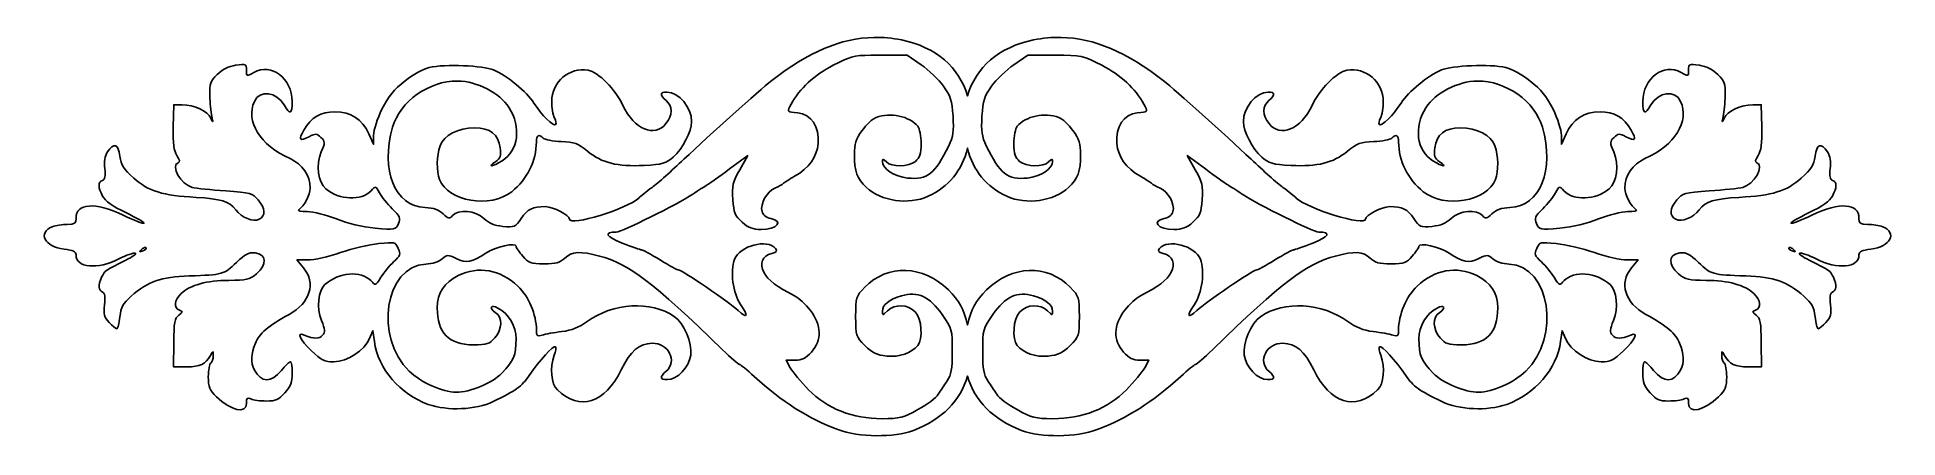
# Model space of a CAD drawing. Header units: centimetres. Extents: x -12.8 to 6.5, y 7.6 to 11.8.
import ezdxf

# ---------------------------------------------------------------- set-up
doc = ezdxf.new("R2010")
doc.units = ezdxf.units.CM
doc.header["$MEASUREMENT"] = 0
doc.layers.add('Layer 1', color=7, linetype='Continuous')

msp = doc.modelspace()

# ---------------------------------------------------------------- linework, layer by layer
at = {"layer": 'Layer 1'}
for points, knots in [([(-4.1085, 11.79412), (-4.44971, 11.78712), (-4.79282, 11.64099), (-5.17097, 11.34433), (-5.17097, 11.34433), (-5.30792, 11.23688), (-5.80748, 10.78946), (-6.08461, 10.5266), (-6.08461, 10.5266), (-6.2089, 10.40871), (-6.35772, 10.27703), (-6.41534, 10.2339), (-6.41534, 10.2339), (-6.47295, 10.19077), (-6.53526, 10.14076), (-6.55342, 10.12311), (-6.55342, 10.12311), (-6.66829, 10.01148), (-7.27441, 9.82661), (-7.27441, 9.90317), (-7.27441, 9.90317), (-7.27441, 9.94724), (-7.44161, 10.03409), (-7.52576, 10.03381), (-7.52576, 10.03381), (-7.65912, 10.03337), (-7.70921, 10.0085), (-7.77629, 9.91062), (-7.77629, 9.91062), (-7.8377, 9.82098), (-7.8465, 9.81716), (-7.96728, 9.82876), (-7.96728, 9.82876), (-8.05843, 9.83752), (-8.11364, 9.86101), (-8.16407, 9.91144), (-8.16407, 9.91144), (-8.24617, 9.99355), (-8.4346, 10.01075), (-8.49232, 9.94121), (-8.49232, 9.94121), (-8.52215, 9.90526), (-8.53303, 9.90677), (-8.58905, 9.9594), (-8.58905, 9.9594), (-8.63362, 10.00127), (-8.68909, 10.0204), (-8.77674, 10.02389), (-8.77674, 10.02389), (-9.08998, 10.03635), (-9.24374, 10.41582), (-9.11491, 10.85898), (-9.11491, 10.85898), (-9.03622, 11.12966), (-8.73532, 11.34354), (-8.43857, 11.34019), (-8.43857, 11.34019), (-8.23466, 11.33789), (-8.00164, 11.21752), (-7.90279, 11.06321), (-7.90279, 11.06321), (-7.77369, 10.86168), (-7.80635, 10.61546), (-7.97555, 10.51089), (-7.97555, 10.51089), (-8.07854, 10.44724), (-8.13279, 10.43948), (-8.045, 10.50097), (-8.045, 10.50097), (-7.99307, 10.53734), (-7.98466, 10.56028), (-7.99622, 10.64649), (-7.99622, 10.64649), (-8.01504, 10.78682), (-8.09872, 10.8529), (-8.26081, 10.85402), (-8.26081, 10.85402), (-8.4312, 10.8552), (-8.58302, 10.77615), (-8.6213, 10.66633), (-8.6213, 10.66633), (-8.65719, 10.56338), (-8.65884, 10.40444), (-8.62543, 10.31659), (-8.62543, 10.31659), (-8.53877, 10.08865), (-8.09519, 10.01323), (-7.87468, 10.18926), (-7.87468, 10.18926), (-7.71492, 10.31678), (-7.61836, 10.51267), (-7.61836, 10.70685), (-7.61836, 10.70685), (-7.61836, 10.77991), (-7.59395, 10.79322), (-7.54726, 10.74653), (-7.54726, 10.74653), (-7.53152, 10.7308), (-7.44766, 10.71464), (-7.3604, 10.71098), (-7.3604, 10.71098), (-7.22246, 10.70519), (-7.18674, 10.69192), (-7.08589, 10.60928), (-7.08589, 10.60928), (-6.93827, 10.48832), (-6.77602, 10.44839), (-6.49885, 10.46293), (-6.49885, 10.46293), (-6.30421, 10.47315), (-6.27041, 10.48209), (-6.1954, 10.54892), (-6.1954, 10.54892), (-6.09633, 10.6372), (-6.00441, 10.81436), (-6.00441, 10.91686), (-6.00441, 10.91686), (-6.00441, 11.06726), (-6.13587, 11.22526), (-6.26155, 11.22526), (-6.26155, 11.22526), (-6.33581, 11.22526), (-6.33822, 11.19773), (-6.26899, 11.13845), (-6.26899, 11.13845), (-6.20086, 11.08012), (-6.20135, 10.98594), (-6.27064, 10.89784), (-6.27064, 10.89784), (-6.38798, 10.74867), (-6.60377, 10.839), (-6.71795, 11.08553), (-6.71795, 11.08553), (-6.79683, 11.25584), (-6.97129, 11.43192), (-7.08176, 11.45264), (-7.08176, 11.45264), (-7.2742, 11.48874), (-7.45961, 11.32968), (-7.45961, 11.12853), (-7.45961, 11.12853), (-7.45961, 11.0632), (-7.44641, 10.98594), (-7.43068, 10.95655), (-7.43068, 10.95655), (-7.41494, 10.92715), (-7.40976, 10.89561), (-7.41827, 10.88709), (-7.41827, 10.88709), (-7.44135, 10.86401), (-7.56309, 10.98465), (-7.644, 11.11034), (-7.644, 11.11034), (-7.72266, 11.23255), (-7.9192, 11.39408), (-8.06568, 11.45678), (-8.06568, 11.45678), (-8.17004, 11.50144), (-8.57073, 11.51707), (-8.73375, 11.48241), (-8.73375, 11.48241), (-8.78713, 11.47106), (-8.9, 11.40812), (-8.98428, 11.34267), (-8.98428, 11.34267), (-9.10152, 11.25163), (-9.15827, 11.18221), (-9.22488, 11.0475), (-9.22488, 11.0475), (-9.27321, 10.94976), (-9.3122, 10.82955), (-9.31252, 10.77713), (-9.31252, 10.77713), (-9.31252, 10.77713), (-9.31252, 10.68287), (-9.31252, 10.68287), (-9.31252, 10.68287), (-9.31252, 10.68287), (-9.36213, 10.79118), (-9.36213, 10.79118), (-9.36213, 10.79118), (-9.43168, 10.94432), (-9.54769, 11.01939), (-9.71353, 11.01939), (-9.71353, 11.01939), (-9.86498, 11.01939), (-9.95712, 10.96557), (-10.03599, 10.83087), (-10.03599, 10.83087), (-10.09672, 10.72717), (-10.0834, 10.70897), (-9.9839, 10.76059), (-9.9839, 10.76059), (-9.91422, 10.79674), (-9.90301, 10.79628), (-9.85988, 10.75315), (-9.85988, 10.75315), (-9.8154, 10.70867), (-9.81508, 10.7), (-9.85575, 10.60267), (-9.85575, 10.60267), (-9.91247, 10.46691), (-9.89016, 10.28749), (-9.80779, 10.21819), (-9.80779, 10.21819), (-9.67051, 10.10271), (-9.43739, 10.09272), (-9.33898, 10.19835), (-9.33898, 10.19835), (-9.28944, 10.25153), (-9.28912, 10.25136), (-9.24969, 10.17603), (-9.24969, 10.17603), (-9.22795, 10.1345), (-9.16845, 10.06055), (-9.11739, 10.01149), (-9.11739, 10.01149), (-9.03454, 9.93187), (-9.02804, 9.91508), (-9.05456, 9.85687), (-9.05456, 9.85687), (-9.08368, 9.79295), (-9.08837, 9.79212), (-9.29681, 9.81057), (-9.29681, 9.81057), (-9.43223, 9.82256), (-9.5785, 9.85721), (-9.69948, 9.90566), (-9.69948, 9.90566), (-9.80505, 9.94793), (-9.94003, 9.9815), (-10.00375, 9.98172), (-10.00375, 9.98172), (-10.06681, 9.98195), (-10.10596, 9.99088), (-10.09056, 10.00157), (-10.09056, 10.00157), (-10.0324, 10.04196), (-9.97316, 10.1549), (-9.97316, 10.22481), (-9.97316, 10.22481), (-9.97316, 10.35977), (-10.05018, 10.4737), (-10.18151, 10.53321), (-10.18151, 10.53321), (-10.49361, 10.67464), (-10.64666, 10.92063), (-10.55193, 11.12853), (-10.55193, 11.12853), (-10.49612, 11.25102), (-10.32196, 11.23081), (-10.24353, 11.09297), (-10.24353, 11.09297), (-10.18117, 10.98339), (-10.15836, 10.9932), (-10.15836, 11.12853), (-10.15836, 11.12853), (-10.15836, 11.3678), (-10.37839, 11.53371), (-10.55855, 11.43032), (-10.55855, 11.43032), (-10.63437, 11.3868), (-10.63461, 11.38651), (-10.63461, 11.45429), (-10.63461, 11.45429), (-10.63461, 11.51978), (-10.63924, 11.52169), (-10.74706, 11.50473), (-10.74706, 11.50473), (-10.8203, 11.49321), (-10.88719, 11.46014), (-10.93888, 11.40882), (-10.93888, 11.40882), (-11.00799, 11.34022), (-11.01815, 11.31186), (-11.01578, 11.19136), (-11.01578, 11.19136), (-11.01428, 11.11524), (-11.00484, 11.01757), (-10.99511, 10.97391), (-10.99511, 10.97391), (-10.97982, 10.90528), (-10.9812, 10.9024), (-11.0042, 10.95489), (-11.0042, 10.95489), (-11.03555, 11.02642), (-11.17895, 11.09297), (-11.30269, 11.09297), (-11.30269, 11.09297), (-11.30269, 11.09297), (-11.39033, 11.09297), (-11.39033, 11.09297), (-11.39033, 11.09297), (-11.39033, 11.09297), (-11.39529, 10.86229), (-11.39529, 10.86229), (-11.39529, 10.86229), (-11.39923, 10.68712), (-11.39007, 10.61637), (-11.35726, 10.56629), (-11.35726, 10.56629), (-11.32728, 10.52053), (-11.32366, 10.49728), (-11.34485, 10.49022), (-11.34485, 10.49022), (-11.42908, 10.46214), (-11.31494, 10.26307), (-11.19768, 10.2339), (-11.19768, 10.2339), (-11.15741, 10.22389), (-11.00061, 10.20732), (-10.84959, 10.1967), (-10.84959, 10.1967), (-10.59403, 10.17872), (-10.57065, 10.17199), (-10.51224, 10.10409), (-10.51224, 10.10409), (-10.43566, 10.01506), (-10.43205, 9.93996), (-10.50232, 9.90235), (-10.50232, 9.90235), (-10.562, 9.87041), (-10.68526, 9.91981), (-10.74623, 10.00074), (-10.74623, 10.00074), (-10.81147, 10.08733), (-10.90172, 10.11636), (-11.15882, 10.13055), (-11.15882, 10.13055), (-11.51019, 10.14994), (-11.65262, 10.19346), (-11.80705, 10.33064), (-11.80705, 10.33064), (-11.91192, 10.42381), (-11.938, 10.46483), (-11.95009, 10.55719), (-11.95009, 10.55719), (-11.96701, 10.6865), (-12.01344, 10.70284), (-12.07907, 10.60267), (-12.07907, 10.60267), (-12.10956, 10.55614), (-12.11885, 10.50366), (-12.10884, 10.42903), (-12.10884, 10.42903), (-12.09839, 10.35115), (-12.10477, 10.31794), (-12.13199, 10.30749), (-12.13199, 10.30749), (-12.17968, 10.28919), (-12.17935, 10.23613), (-12.13116, 10.14295), (-12.13116, 10.14295), (-12.105, 10.09236), (-12.02935, 10.03901), (-11.88973, 9.9718), (-11.88973, 9.9718), (-11.77784, 9.91794), (-11.6917, 9.86804), (-11.69874, 9.86101), (-11.69874, 9.86101), (-11.70577, 9.85397), (-11.80332, 9.8913), (-11.91536, 9.94452), (-11.91536, 9.94452), (-12.20951, 10.0842), (-12.40732, 10.07155), (-12.40732, 9.91227), (-12.40732, 9.91227), (-12.40732, 9.85824), (-12.42022, 9.84943), (-12.49827, 9.84943), (-12.49827, 9.84943), (-12.54826, 9.84943), (-12.61837, 9.83806), (-12.65372, 9.82463), (-12.65372, 9.82463), (-12.81101, 9.76482), (-12.73238, 9.61403), (-12.53217, 9.59146), (-12.53217, 9.59146), (-12.43654, 9.58068), (-12.40732, 9.56658), (-12.40732, 9.5311), (-12.40732, 9.5311), (-12.40732, 9.3978), (-12.18361, 9.37733), (-11.96249, 9.48976), (-11.96249, 9.48976), (-11.88494, 9.52919), (-11.80755, 9.55669), (-11.79051, 9.55095), (-11.79051, 9.55095), (-11.77347, 9.5452), (-11.81836, 9.51164), (-11.89056, 9.47653), (-11.89056, 9.47653), (-12.09582, 9.37673), (-12.11112, 9.36536), (-12.14109, 9.29959), (-12.14109, 9.29959), (-12.17932, 9.21568), (-12.17632, 9.1625), (-12.13282, 9.1458), (-12.13282, 9.1458), (-12.10661, 9.13575), (-12.10083, 9.09842), (-12.11049, 9.01269), (-12.11049, 9.01269), (-12.1216, 8.91413), (-12.11328, 8.88315), (-12.06254, 8.82913), (-12.06254, 8.82913), (-12.02894, 8.79336), (-11.99329, 8.76464), (-11.98316, 8.76464), (-11.98316, 8.76464), (-11.97304, 8.76464), (-11.95856, 8.81999), (-11.95092, 8.88784), (-11.95092, 8.88784), (-11.9395, 8.98913), (-11.91808, 9.02742), (-11.83433, 9.10116), (-11.83433, 9.10116), (-11.65748, 9.25687), (-11.52639, 9.30248), (-11.22993, 9.31282), (-11.22993, 9.31282), (-10.88128, 9.32499), (-10.86884, 9.32843), (-10.73879, 9.45338), (-10.73879, 9.45338), (-10.64926, 9.53941), (-10.61136, 9.55903), (-10.54532, 9.5526), (-10.54532, 9.5526), (-10.42472, 9.54086), (-10.41672, 9.43179), (-10.52961, 9.3368), (-10.52961, 9.3368), (-10.60358, 9.27456), (-10.63391, 9.26735), (-10.81817, 9.26735), (-10.81817, 9.26735), (-11.04434, 9.26735), (-11.22029, 9.21833), (-11.31509, 9.12927), (-11.31509, 9.12927), (-11.38566, 9.06297), (-11.39417, 8.98097), (-11.33245, 8.95729), (-11.33245, 8.95729), (-11.29351, 8.94235), (-11.29419, 8.93718), (-11.33907, 8.90437), (-11.33907, 8.90437), (-11.38177, 8.87315), (-11.38886, 8.8311), (-11.39033, 8.61747), (-11.39033, 8.61747), (-11.39033, 8.61747), (-11.39198, 8.36776), (-11.39198, 8.36776), (-11.39198, 8.36776), (-11.39198, 8.36776), (-11.25638, 8.36776), (-11.25638, 8.36776), (-11.25638, 8.36776), (-11.11652, 8.36776), (-11.05913, 8.39548), (-11.00916, 8.48683), (-11.00916, 8.48683), (-10.9809, 8.5385), (-10.98018, 8.53848), (-10.9794, 8.48187), (-10.9794, 8.48187), (-10.97896, 8.44998), (-10.99048, 8.41645), (-11.00503, 8.40745), (-11.00503, 8.40745), (-11.01958, 8.39846), (-11.03149, 8.33429), (-11.03149, 8.26524), (-11.03149, 8.26524), (-11.03149, 8.15826), (-11.01878, 8.12756), (-10.9455, 8.05688), (-10.9455, 8.05688), (-10.79502, 7.91174), (-10.63461, 7.8754), (-10.63461, 7.9866), (-10.63461, 7.9866), (-10.63461, 8.04296), (-10.62614, 8.05154), (-10.58831, 8.03373), (-10.58831, 8.03373), (-10.56285, 8.02174), (-10.49051, 8.01228), (-10.42708, 8.01223), (-10.42708, 8.01223), (-10.33042, 8.01216), (-10.29938, 8.02563), (-10.23526, 8.09739), (-10.23526, 8.09739), (-10.175, 8.16484), (-10.15836, 8.20816), (-10.15836, 8.30162), (-10.15836, 8.30162), (-10.15836, 8.36687), (-10.16729, 8.42068), (-10.17821, 8.42068), (-10.17821, 8.42068), (-10.18912, 8.42068), (-10.231, 8.37901), (-10.27164, 8.32808), (-10.27164, 8.32808), (-10.37291, 8.20115), (-10.48274, 8.20315), (-10.5511, 8.33304), (-10.5511, 8.33304), (-10.59223, 8.41117), (-10.58923, 8.50115), (-10.54201, 8.61416), (-10.54201, 8.61416), (-10.49948, 8.71595), (-10.40943, 8.79266), (-10.19144, 8.91264), (-10.19144, 8.91264), (-9.97156, 9.03366), (-9.90831, 9.23854), (-10.04178, 9.39716), (-10.04178, 9.39716), (-10.04178, 9.39716), (-10.11041, 9.47901), (-10.11041, 9.47901), (-10.11041, 9.47901), (-10.11041, 9.47901), (-9.99548, 9.47901), (-9.99548, 9.47901), (-9.99548, 9.47901), (-9.93234, 9.47912), (-9.77935, 9.51369), (-9.65566, 9.55591), (-9.65566, 9.55591), (-9.53196, 9.59813), (-9.35337, 9.64057), (-9.25878, 9.65017), (-9.25878, 9.65017), (-9.09226, 9.66705), (-9.08585, 9.66559), (-9.05621, 9.59973), (-9.05621, 9.59973), (-9.02887, 9.53899), (-9.03357, 9.52408), (-9.10334, 9.45917), (-9.10334, 9.45917), (-9.14631, 9.41919), (-9.20628, 9.34694), (-9.23646, 9.29877), (-9.23646, 9.29877), (-9.29114, 9.21146), (-9.29196, 9.21091), (-9.34146, 9.26404), (-9.34146, 9.26404), (-9.44204, 9.372), (-9.67626, 9.35229), (-9.81854, 9.22353), (-9.81854, 9.22353), (-9.88933, 9.15946), (-9.90606, 8.98092), (-9.85327, 8.84898), (-9.85327, 8.84898), (-9.81617, 8.75626), (-9.81399, 8.73039), (-9.84252, 8.69601), (-9.84252, 8.69601), (-9.8757, 8.65603), (-9.93451, 8.6564), (-10.03269, 8.69767), (-10.03269, 8.69767), (-10.11865, 8.7338), (-10.08164, 8.6522), (-9.9591, 8.53478), (-9.9591, 8.53478), (-9.85573, 8.43573), (-9.82424, 8.42068), (-9.72511, 8.42068), (-9.72511, 8.42068), (-9.58665, 8.42068), (-9.40532, 8.53861), (-9.35304, 8.66294), (-9.35304, 8.66294), (-9.35304, 8.66294), (-9.31914, 8.74314), (-9.31914, 8.74314), (-9.31914, 8.74314), (-9.31914, 8.74314), (-9.30426, 8.63069), (-9.30426, 8.63069), (-9.30426, 8.63069), (-9.26666, 8.35036), (-9.03301, 8.07858), (-8.74284, 7.9775), (-8.74284, 7.9775), (-8.53985, 7.90679), (-8.2506, 7.91922), (-8.06816, 8.00644), (-8.06816, 8.00644), (-7.83595, 8.11746), (-7.76857, 8.16625), (-7.6936, 8.27681), (-7.6936, 8.27681), (-7.58851, 8.43182), (-7.44046, 8.5945), (-7.42158, 8.57612), (-7.42158, 8.57612), (-7.41244, 8.56723), (-7.41737, 8.52783), (-7.43233, 8.48848), (-7.43233, 8.48848), (-7.48129, 8.3597), (-7.4662, 8.1904), (-7.40008, 8.12799), (-7.40008, 8.12799), (-7.16632, 7.90733), (-6.9072, 7.98861), (-6.73614, 8.33635), (-6.73614, 8.33635), (-6.6379, 8.53607), (-6.55269, 8.60941), (-6.41451, 8.61333), (-6.41451, 8.61333), (-6.24469, 8.61814), (-6.14834, 8.42477), (-6.26899, 8.32146), (-6.26899, 8.32146), (-6.33956, 8.26104), (-6.33611, 8.23547), (-6.25659, 8.23547), (-6.25659, 8.23547), (-6.15297, 8.23547), (-6.03028, 8.36254), (-6.0135, 8.48765), (-6.0135, 8.48765), (-5.99596, 8.61846), (-6.08208, 8.82029), (-6.18631, 8.8928), (-6.18631, 8.8928), (-6.42339, 9.05774), (-6.82436, 9.03368), (-7.09168, 8.83823), (-7.09168, 8.83823), (-7.17457, 8.77762), (-7.25048, 8.74754), (-7.35378, 8.73487), (-7.35378, 8.73487), (-7.43382, 8.72506), (-7.52609, 8.70821), (-7.55883, 8.69767), (-7.55883, 8.69767), (-7.61065, 8.68097), (-7.61836, 8.68811), (-7.61836, 8.75058), (-7.61836, 8.75058), (-7.61836, 8.91234), (-7.69759, 9.09995), (-7.81101, 9.20616), (-7.81101, 9.20616), (-7.99853, 9.38176), (-8.21787, 9.42017), (-8.43278, 9.31613), (-8.43278, 9.31613), (-8.57578, 9.24691), (-8.65011, 9.13321), (-8.65024, 8.98209), (-8.65024, 8.98209), (-8.65047, 8.71949), (-8.5303, 8.59679), (-8.27321, 8.59679), (-8.27321, 8.59679), (-8.13094, 8.59679), (-8.10559, 8.60502), (-8.05079, 8.66873), (-8.05079, 8.66873), (-7.97154, 8.76086), (-7.96962, 8.88018), (-8.04666, 8.93414), (-8.04666, 8.93414), (-8.116, 8.98271), (-8.0947, 9.01866), (-8.0202, 8.97879), (-8.0202, 8.97879), (-7.90332, 8.91624), (-7.83003, 8.79227), (-7.83003, 8.65798), (-7.83003, 8.65798), (-7.83003, 8.48943), (-7.85572, 8.42787), (-7.97969, 8.30079), (-7.97969, 8.30079), (-8.07942, 8.19855), (-8.3111, 8.10211), (-8.45345, 8.10318), (-8.45345, 8.10318), (-8.59579, 8.10426), (-8.81933, 8.20516), (-8.94045, 8.32229), (-8.94045, 8.32229), (-9.30785, 8.67759), (-9.19467, 9.41913), (-8.77013, 9.43602), (-8.77013, 9.43602), (-8.69991, 9.43881), (-8.63234, 9.46031), (-8.5998, 9.48976), (-8.5998, 9.48976), (-8.54871, 9.536), (-8.54113, 9.53629), (-8.4518, 9.4939), (-8.4518, 9.4939), (-8.34588, 9.44364), (-8.28994, 9.45397), (-8.1434, 9.55095), (-8.1434, 9.55095), (-8.04479, 9.6162), (-7.83009, 9.66436), (-7.83003, 9.62123), (-7.83003, 9.62123), (-7.83001, 9.6084), (-7.79895, 9.56236), (-7.7614, 9.5187), (-7.7614, 9.5187), (-7.70006, 9.44737), (-7.67781, 9.43933), (-7.53899, 9.43933), (-7.53899, 9.43933), (-7.41521, 9.43933), (-7.37231, 9.45116), (-7.32153, 9.49886), (-7.32153, 9.49886), (-7.24799, 9.56795), (-7.16049, 9.57323), (-6.96187, 9.52036), (-6.96187, 9.52036), (-6.65628, 9.43901), (-6.41013, 9.25159), (-5.68194, 8.54636), (-5.68194, 8.54636), (-5.59555, 8.46268), (-5.51658, 8.39355), (-5.50666, 8.3934), (-5.50666, 8.3934), (-5.49674, 8.39325), (-5.42713, 8.33669), (-5.35204, 8.26772), (-5.35204, 8.26772), (-5.06633, 8.00528), (-4.7903, 7.83021), (-4.48305, 7.7154), (-4.48305, 7.7154), (-4.26608, 7.63433), (-3.89731, 7.62989), (-3.69674, 7.70631), (-3.69674, 7.70631), (-3.39955, 7.81953), (-3.20764, 8.01572), (-3.1345, 8.27185), (-3.1345, 8.27185), (-3.06136, 8.01572), (-2.86946, 7.81953), (-2.57226, 7.70631), (-2.57226, 7.70631), (-2.37169, 7.62989), (-2.00292, 7.63433), (-1.78595, 7.7154), (-1.78595, 7.7154), (-1.47871, 7.83021), (-1.20267, 8.00528), (-0.91696, 8.26772), (-0.91696, 8.26772), (-0.84188, 8.33669), (-0.77227, 8.39325), (-0.76235, 8.3934), (-0.76235, 8.3934), (-0.75243, 8.39355), (-0.67346, 8.46268), (-0.58706, 8.54636), (-0.58706, 8.54636), (0.14113, 9.25159), (0.38727, 9.43901), (0.69286, 9.52036), (0.69286, 9.52036), (0.89149, 9.57323), (0.97898, 9.56795), (1.05253, 9.49886), (1.05253, 9.49886), (1.1033, 9.45116), (1.14621, 9.43933), (1.26998, 9.43933), (1.26998, 9.43933), (1.40881, 9.43933), (1.43105, 9.44737), (1.4924, 9.5187), (1.4924, 9.5187), (1.52994, 9.56236), (1.56101, 9.6084), (1.56102, 9.62123), (1.56102, 9.62123), (1.56108, 9.66436), (1.77579, 9.6162), (1.87439, 9.55095), (1.87439, 9.55095), (2.02093, 9.45397), (2.07688, 9.44364), (2.1828, 9.4939), (2.1828, 9.4939), (2.27212, 9.53629), (2.27971, 9.536), (2.3308, 9.48976), (2.3308, 9.48976), (2.36334, 9.46031), (2.43091, 9.43881), (2.50112, 9.43602), (2.50112, 9.43602), (2.92566, 9.41913), (3.03885, 8.67759), (2.67145, 8.32229), (2.67145, 8.32229), (2.55033, 8.20516), (2.32678, 8.10426), (2.18445, 8.10318), (2.18445, 8.10318), (2.04209, 8.10211), (1.81042, 8.19855), (1.71068, 8.30079), (1.71068, 8.30079), (1.58671, 8.42787), (1.56102, 8.48943), (1.56102, 8.65798), (1.56102, 8.65798), (1.56102, 8.79227), (1.63432, 8.91624), (1.75119, 8.97879), (1.75119, 8.97879), (1.82569, 9.01866), (1.847, 8.98271), (1.77765, 8.93414), (1.77765, 8.93414), (1.70062, 8.88018), (1.70253, 8.76086), (1.78179, 8.66873), (1.78179, 8.66873), (1.83659, 8.60502), (1.86193, 8.59679), (2.0042, 8.59679), (2.0042, 8.59679), (2.26129, 8.59679), (2.38146, 8.71949), (2.38123, 8.98209), (2.38123, 8.98209), (2.3811, 9.13321), (2.30677, 9.24691), (2.16378, 9.31613), (2.16378, 9.31613), (1.94886, 9.42017), (1.72952, 9.38176), (1.54201, 9.20616), (1.54201, 9.20616), (1.42858, 9.09995), (1.34936, 8.91234), (1.34936, 8.75058), (1.34936, 8.75058), (1.34936, 8.68811), (1.34165, 8.68097), (1.28983, 8.69767), (1.28983, 8.69767), (1.25708, 8.70821), (1.16481, 8.72506), (1.08477, 8.73487), (1.08477, 8.73487), (0.98148, 8.74754), (0.90557, 8.77762), (0.82267, 8.83823), (0.82267, 8.83823), (0.55536, 9.03368), (0.15438, 9.05774), (-0.0827, 8.8928), (-0.0827, 8.8928), (-0.18692, 8.82029), (-0.27305, 8.61846), (-0.25551, 8.48765), (-0.25551, 8.48765), (-0.23873, 8.36254), (-0.11604, 8.23547), (-0.01242, 8.23547), (-0.01242, 8.23547), (0.0671, 8.23547), (0.07055, 8.26104), (-0.00002, 8.32146), (-0.00002, 8.32146), (-0.12067, 8.42477), (-0.02432, 8.61814), (0.1455, 8.61333), (0.1455, 8.61333), (0.28368, 8.60941), (0.3689, 8.53607), (0.46714, 8.33635), (0.46714, 8.33635), (0.63819, 7.98861), (0.89731, 7.90733), (1.13108, 8.12799), (1.13108, 8.12799), (1.19719, 8.1904), (1.21229, 8.3597), (1.16332, 8.48848), (1.16332, 8.48848), (1.14836, 8.52783), (1.14344, 8.56723), (1.15257, 8.57612), (1.15257, 8.57612), (1.17145, 8.5945), (1.3195, 8.43182), (1.4246, 8.27681), (1.4246, 8.27681), (1.49956, 8.16625), (1.56694, 8.11746), (1.79915, 8.00644), (1.79915, 8.00644), (1.9816, 7.91922), (2.27084, 7.90679), (2.47384, 7.9775), (2.47384, 7.9775), (2.76401, 8.07858), (2.99765, 8.35036), (3.03525, 8.63069), (3.03525, 8.63069), (3.03525, 8.63069), (3.05013, 8.74314), (3.05013, 8.74314), (3.05013, 8.74314), (3.05013, 8.74314), (3.08403, 8.66294), (3.08403, 8.66294), (3.08403, 8.66294), (3.13631, 8.53861), (3.31764, 8.42068), (3.4561, 8.42068), (3.4561, 8.42068), (3.55524, 8.42068), (3.58672, 8.43573), (3.69009, 8.53478), (3.69009, 8.53478), (3.81264, 8.6522), (3.84964, 8.7338), (3.76368, 8.69767), (3.76368, 8.69767), (3.6655, 8.6564), (3.6067, 8.65603), (3.57351, 8.69601), (3.57351, 8.69601), (3.54498, 8.73039), (3.54716, 8.75626), (3.58426, 8.84898), (3.58426, 8.84898), (3.63705, 8.98092), (3.62032, 9.15946), (3.54953, 9.22353), (3.54953, 9.22353), (3.40725, 9.35229), (3.17304, 9.372), (3.07246, 9.26404), (3.07246, 9.26404), (3.02296, 9.21091), (3.02213, 9.21146), (2.96745, 9.29877), (2.96745, 9.29877), (2.93728, 9.34694), (2.8773, 9.41919), (2.83433, 9.45917), (2.83433, 9.45917), (2.76457, 9.52408), (2.75986, 9.53899), (2.7872, 9.59973), (2.7872, 9.59973), (2.81685, 9.66559), (2.82326, 9.66705), (2.98977, 9.65017), (2.98977, 9.65017), (3.08436, 9.64057), (3.26296, 9.59813), (3.38665, 9.55591), (3.38665, 9.55591), (3.51034, 9.51369), (3.66333, 9.47912), (3.72647, 9.47901), (3.72647, 9.47901), (3.72647, 9.47901), (3.8414, 9.47901), (3.8414, 9.47901), (3.8414, 9.47901), (3.8414, 9.47901), (3.77278, 9.39716), (3.77278, 9.39716), (3.77278, 9.39716), (3.63931, 9.23854), (3.70256, 9.03366), (3.92243, 8.91264), (3.92243, 8.91264), (4.14043, 8.79266), (4.23047, 8.71595), (4.273, 8.61416), (4.273, 8.61416), (4.32022, 8.50115), (4.32323, 8.41117), (4.2821, 8.33304), (4.2821, 8.33304), (4.21373, 8.20315), (4.10391, 8.20115), (4.00263, 8.32808), (4.00263, 8.32808), (3.96199, 8.37901), (3.92012, 8.42068), (3.9092, 8.42068), (3.9092, 8.42068), (3.89829, 8.42068), (3.88936, 8.36687), (3.88936, 8.30162), (3.88936, 8.30162), (3.88936, 8.20816), (3.90599, 8.16484), (3.96625, 8.09739), (3.96625, 8.09739), (4.03038, 8.02563), (4.06141, 8.01216), (4.15807, 8.01223), (4.15807, 8.01223), (4.2215, 8.01228), (4.29384, 8.02174), (4.31931, 8.03373), (4.31931, 8.03373), (4.35714, 8.05154), (4.36561, 8.04296), (4.36561, 7.9866), (4.36561, 7.9866), (4.36561, 7.8754), (4.52602, 7.91174), (4.67649, 8.05688), (4.67649, 8.05688), (4.74977, 8.12756), (4.76248, 8.15826), (4.76248, 8.26524), (4.76248, 8.26524), (4.76248, 8.33429), (4.75058, 8.39846), (4.73602, 8.40745), (4.73602, 8.40745), (4.72147, 8.41645), (4.70995, 8.44998), (4.71039, 8.48187), (4.71039, 8.48187), (4.71118, 8.53848), (4.71189, 8.5385), (4.74016, 8.48683), (4.74016, 8.48683), (4.79012, 8.39548), (4.84752, 8.36776), (4.98738, 8.36776), (4.98738, 8.36776), (4.98738, 8.36776), (5.12298, 8.36776), (5.12298, 8.36776), (5.12298, 8.36776), (5.12298, 8.36776), (5.12132, 8.61747), (5.12132, 8.61747), (5.12132, 8.61747), (5.11986, 8.8311), (5.11276, 8.87315), (5.07006, 8.90437), (5.07006, 8.90437), (5.02519, 8.93718), (5.02451, 8.94235), (5.06345, 8.95729), (5.06345, 8.95729), (5.12516, 8.98097), (5.11666, 9.06297), (5.04608, 9.12927), (5.04608, 9.12927), (4.95129, 9.21833), (4.77534, 9.26735), (4.54916, 9.26735), (4.54916, 9.26735), (4.3649, 9.26735), (4.33457, 9.27456), (4.2606, 9.3368), (4.2606, 9.3368), (4.14771, 9.43179), (4.15572, 9.54086), (4.27631, 9.5526), (4.27631, 9.5526), (4.34235, 9.55903), (4.38025, 9.53941), (4.46979, 9.45338), (4.46979, 9.45338), (4.59983, 9.32843), (4.61228, 9.32499), (4.96092, 9.31282), (4.96092, 9.31282), (5.25738, 9.30248), (5.38847, 9.25687), (5.56533, 9.10116), (5.56533, 9.10116), (5.64907, 9.02742), (5.67049, 8.98913), (5.68191, 8.88784), (5.68191, 8.88784), (5.68956, 8.81999), (5.70403, 8.76464), (5.71416, 8.76464), (5.71416, 8.76464), (5.72428, 8.76464), (5.75993, 8.79336), (5.79353, 8.82913), (5.79353, 8.82913), (5.84428, 8.88315), (5.85259, 8.91413), (5.84149, 9.01269), (5.84149, 9.01269), (5.83182, 9.09842), (5.83761, 9.13575), (5.86381, 9.1458), (5.86381, 9.1458), (5.90731, 9.1625), (5.91031, 9.21568), (5.87208, 9.29959), (5.87208, 9.29959), (5.84211, 9.36536), (5.82681, 9.37673), (5.62155, 9.47653), (5.62155, 9.47653), (5.54936, 9.51164), (5.50447, 9.5452), (5.52151, 9.55095), (5.52151, 9.55095), (5.53854, 9.55669), (5.61593, 9.52919), (5.69349, 9.48976), (5.69349, 9.48976), (5.91461, 9.37733), (6.13832, 9.3978), (6.13832, 9.5311), (6.13832, 9.5311), (6.13832, 9.56658), (6.16753, 9.58068), (6.26317, 9.59146), (6.26317, 9.59146), (6.46338, 9.61403), (6.542, 9.76482), (6.38471, 9.82463), (6.38471, 9.82463), (6.34937, 9.83806), (6.27925, 9.84943), (6.22927, 9.84943), (6.22927, 9.84943), (6.15121, 9.84943), (6.13832, 9.85824), (6.13832, 9.91227), (6.13832, 9.91227), (6.13832, 10.07155), (5.9405, 10.0842), (5.64636, 9.94452), (5.64636, 9.94452), (5.53431, 9.8913), (5.43676, 9.85397), (5.42973, 9.86101), (5.42973, 9.86101), (5.4227, 9.86804), (5.50884, 9.91794), (5.62072, 9.9718), (5.62072, 9.9718), (5.76035, 10.03901), (5.83599, 10.09236), (5.86216, 10.14295), (5.86216, 10.14295), (5.91034, 10.23613), (5.91068, 10.28919), (5.86298, 10.30749), (5.86298, 10.30749), (5.83576, 10.31794), (5.82939, 10.35115), (5.83983, 10.42903), (5.83983, 10.42903), (5.84984, 10.50366), (5.84055, 10.55614), (5.81007, 10.60267), (5.81007, 10.60267), (5.74443, 10.70284), (5.698, 10.6865), (5.68108, 10.55719), (5.68108, 10.55719), (5.669, 10.46483), (5.64292, 10.42381), (5.53804, 10.33064), (5.53804, 10.33064), (5.38362, 10.19346), (5.24118, 10.14994), (4.88981, 10.13055), (4.88981, 10.13055), (4.63271, 10.11636), (4.54247, 10.08733), (4.47723, 10.00074), (4.47723, 10.00074), (4.41625, 9.91981), (4.293, 9.87041), (4.23332, 9.90235), (4.23332, 9.90235), (4.16304, 9.93996), (4.16666, 10.01506), (4.24324, 10.10409), (4.24324, 10.10409), (4.30164, 10.17199), (4.32502, 10.17872), (4.58058, 10.1967), (4.58058, 10.1967), (4.73161, 10.20732), (4.8884, 10.22389), (4.92867, 10.2339), (4.92867, 10.2339), (5.04594, 10.26307), (5.16007, 10.46214), (5.07585, 10.49022), (5.07585, 10.49022), (5.05465, 10.49728), (5.05827, 10.52053), (5.08825, 10.56629), (5.08825, 10.56629), (5.12106, 10.61637), (5.13022, 10.68712), (5.12628, 10.86229), (5.12628, 10.86229), (5.12628, 10.86229), (5.12132, 11.09297), (5.12132, 11.09297), (5.12132, 11.09297), (5.12132, 11.09297), (5.03368, 11.09297), (5.03368, 11.09297), (5.03368, 11.09297), (4.90994, 11.09297), (4.76654, 11.02642), (4.7352, 10.95489), (4.7352, 10.95489), (4.71219, 10.9024), (4.71081, 10.90528), (4.7261, 10.97391), (4.7261, 10.97391), (4.73583, 11.01757), (4.74527, 11.11524), (4.74677, 11.19136), (4.74677, 11.19136), (4.74915, 11.31186), (4.73898, 11.34022), (4.66988, 11.40882), (4.66988, 11.40882), (4.61818, 11.46014), (4.55129, 11.49321), (4.47806, 11.50473), (4.47806, 11.50473), (4.37024, 11.52169), (4.36561, 11.51978), (4.36561, 11.45429), (4.36561, 11.45429), (4.36561, 11.38651), (4.36536, 11.3868), (4.28954, 11.43032), (4.28954, 11.43032), (4.10938, 11.53371), (3.88936, 11.3678), (3.88936, 11.12853), (3.88936, 11.12853), (3.88936, 10.9932), (3.91216, 10.98339), (3.97452, 11.09297), (3.97452, 11.09297), (4.05296, 11.23081), (4.22711, 11.25102), (4.28293, 11.12853), (4.28293, 11.12853), (4.37765, 10.92063), (4.22461, 10.67464), (3.91251, 10.53321), (3.91251, 10.53321), (3.78117, 10.4737), (3.70415, 10.35977), (3.70415, 10.22481), (3.70415, 10.22481), (3.70415, 10.1549), (3.76339, 10.04196), (3.82156, 10.00157), (3.82156, 10.00157), (3.83695, 9.99088), (3.7978, 9.98195), (3.73474, 9.98172), (3.73474, 9.98172), (3.67103, 9.9815), (3.53604, 9.94793), (3.43047, 9.90566), (3.43047, 9.90566), (3.30949, 9.85721), (3.16322, 9.82256), (3.02781, 9.81057), (3.02781, 9.81057), (2.81936, 9.79212), (2.81468, 9.79295), (2.78555, 9.85687), (2.78555, 9.85687), (2.75903, 9.91508), (2.76554, 9.93187), (2.84839, 10.01149), (2.84839, 10.01149), (2.89944, 10.06055), (2.95894, 10.1345), (2.98068, 10.17603), (2.98068, 10.17603), (3.02012, 10.25136), (3.02043, 10.25153), (3.06998, 10.19835), (3.06998, 10.19835), (3.16838, 10.09272), (3.40151, 10.10271), (3.53878, 10.21819), (3.53878, 10.21819), (3.62116, 10.28749), (3.64346, 10.46691), (3.58674, 10.60267), (3.58674, 10.60267), (3.54607, 10.7), (3.54639, 10.70867), (3.59087, 10.75315), (3.59087, 10.75315), (3.63401, 10.79628), (3.64521, 10.79674), (3.7149, 10.76059), (3.7149, 10.76059), (3.81439, 10.70897), (3.82771, 10.72717), (3.76699, 10.83087), (3.76699, 10.83087), (3.68811, 10.96557), (3.59598, 11.01939), (3.44453, 11.01939), (3.44453, 11.01939), (3.27868, 11.01939), (3.16267, 10.94432), (3.09313, 10.79118), (3.09313, 10.79118), (3.09313, 10.79118), (3.04352, 10.68287), (3.04352, 10.68287), (3.04352, 10.68287), (3.04352, 10.68287), (3.04352, 10.77713), (3.04352, 10.77713), (3.04352, 10.77713), (3.04319, 10.82955), (3.0042, 10.94976), (2.95587, 11.0475), (2.95587, 11.0475), (2.88927, 11.18221), (2.83252, 11.25163), (2.71527, 11.34267), (2.71527, 11.34267), (2.63099, 11.40812), (2.51812, 11.47106), (2.46474, 11.48241), (2.46474, 11.48241), (2.30172, 11.51707), (1.90103, 11.50144), (1.79667, 11.45678), (1.79667, 11.45678), (1.6502, 11.39408), (1.45366, 11.23255), (1.37499, 11.11034), (1.37499, 11.11034), (1.29409, 10.98465), (1.17235, 10.86401), (1.14927, 10.88709), (1.14927, 10.88709), (1.14075, 10.89561), (1.14594, 10.92715), (1.16167, 10.95655), (1.16167, 10.95655), (1.1774, 10.98594), (1.19061, 11.0632), (1.19061, 11.12853), (1.19061, 11.12853), (1.19061, 11.32968), (1.00519, 11.48874), (0.81275, 11.45264), (0.81275, 11.45264), (0.70228, 11.43192), (0.52783, 11.25584), (0.44895, 11.08553), (0.44895, 11.08553), (0.33476, 10.839), (0.11897, 10.74867), (0.00164, 10.89784), (0.00164, 10.89784), (-0.06766, 10.98594), (-0.06814, 11.08012), (-0.00002, 11.13845), (-0.00002, 11.13845), (0.06921, 11.19773), (0.06681, 11.22526), (-0.00746, 11.22526), (-0.00746, 11.22526), (-0.13314, 11.22526), (-0.2646, 11.06726), (-0.2646, 10.91686), (-0.2646, 10.91686), (-0.2646, 10.81436), (-0.17268, 10.6372), (-0.0736, 10.54892), (-0.0736, 10.54892), (0.00141, 10.48209), (0.0352, 10.47315), (0.22984, 10.46293), (0.22984, 10.46293), (0.50701, 10.44839), (0.66927, 10.48832), (0.81688, 10.60928), (0.81688, 10.60928), (0.91774, 10.69192), (0.95345, 10.70519), (1.09139, 10.71098), (1.09139, 10.71098), (1.17865, 10.71464), (1.26252, 10.7308), (1.27825, 10.74653), (1.27825, 10.74653), (1.32494, 10.79322), (1.34936, 10.77991), (1.34936, 10.70685), (1.34936, 10.70685), (1.34936, 10.51267), (1.44592, 10.31678), (1.60567, 10.18926), (1.60567, 10.18926), (1.82619, 10.01323), (2.26977, 10.08865), (2.35643, 10.31659), (2.35643, 10.31659), (2.38983, 10.40444), (2.38818, 10.56338), (2.35229, 10.66633), (2.35229, 10.66633), (2.31401, 10.77615), (2.1622, 10.8552), (1.9918, 10.85402), (1.9918, 10.85402), (1.82971, 10.8529), (1.74604, 10.78682), (1.72722, 10.64649), (1.72722, 10.64649), (1.71565, 10.56028), (1.72407, 10.53734), (1.776, 10.50097), (1.776, 10.50097), (1.86379, 10.43948), (1.80953, 10.44724), (1.70655, 10.51089), (1.70655, 10.51089), (1.53735, 10.61546), (1.50469, 10.86168), (1.63378, 11.06321), (1.63378, 11.06321), (1.73264, 11.21752), (1.96566, 11.33789), (2.16957, 11.34019), (2.16957, 11.34019), (2.46631, 11.34354), (2.76722, 11.12966), (2.84591, 10.85898), (2.84591, 10.85898), (2.97474, 10.41582), (2.82097, 10.03635), (2.50774, 10.02389), (2.50774, 10.02389), (2.42009, 10.0204), (2.36462, 10.00127), (2.32005, 9.9594), (2.32005, 9.9594), (2.26403, 9.90677), (2.25315, 9.90526), (2.22331, 9.94121), (2.22331, 9.94121), (2.1656, 10.01075), (1.97717, 9.99355), (1.89506, 9.91144), (1.89506, 9.91144), (1.84463, 9.86101), (1.78942, 9.83752), (1.69828, 9.82876), (1.69828, 9.82876), (1.57749, 9.81716), (1.5687, 9.82098), (1.50728, 9.91062), (1.50728, 9.91062), (1.44021, 10.0085), (1.39012, 10.03337), (1.25675, 10.03381), (1.25675, 10.03381), (1.1726, 10.03409), (1.0054, 9.94724), (1.0054, 9.90317), (1.0054, 9.90317), (1.0054, 9.82661), (0.39928, 10.01148), (0.28441, 10.12311), (0.28441, 10.12311), (0.26625, 10.14076), (0.20394, 10.19077), (0.14633, 10.2339), (0.14633, 10.2339), (0.08872, 10.27703), (-0.06011, 10.40871), (-0.1844, 10.5266), (-0.1844, 10.5266), (-0.46153, 10.78946), (-0.96108, 11.23688), (-1.09804, 11.34433), (-1.09804, 11.34433), (-1.47618, 11.64099), (-1.8193, 11.78712), (-2.16051, 11.79412), (-2.16051, 11.79412), (-2.25604, 11.79608), (-2.35137, 11.78734), (-2.44741, 11.76766), (-2.44741, 11.76766), (-2.80881, 11.6936), (-3.04894, 11.48316), (-3.1345, 11.18558), (-3.1345, 11.18558), (-3.22007, 11.48316), (-3.46019, 11.6936), (-3.82159, 11.76766), (-3.82159, 11.76766), (-3.91764, 11.78734), (-4.01296, 11.79608), (-4.1085, 11.79412)], [0, 0, 0, 0, 0.00257069, 0.00257069, 0.00257069, 0.00257069, 0.00514139, 0.00514139, 0.00514139, 0.00514139, 0.00771208, 0.00771208, 0.00771208, 0.00771208, 0.01028278, 0.01028278, 0.01028278, 0.01028278, 0.01285347, 0.01285347, 0.01285347, 0.01285347, 0.01542416, 0.01542416, 0.01542416, 0.01542416, 0.01799486, 0.01799486, 0.01799486, 0.01799486, 0.02056555, 0.02056555, 0.02056555, 0.02056555, 0.02313625, 0.02313625, 0.02313625, 0.02313625, 0.02570694, 0.02570694, 0.02570694, 0.02570694, 0.02827763, 0.02827763, 0.02827763, 0.02827763, 0.03084833, 0.03084833, 0.03084833, 0.03084833, 0.03341902, 0.03341902, 0.03341902, 0.03341902, 0.03598972, 0.03598972, 0.03598972, 0.03598972, 0.03856041, 0.03856041, 0.03856041, 0.03856041, 0.04113111, 0.04113111, 0.04113111, 0.04113111, 0.0437018, 0.0437018, 0.0437018, 0.0437018, 0.04627249, 0.04627249, 0.04627249, 0.04627249, 0.04884319, 0.04884319, 0.04884319, 0.04884319, 0.05141388, 0.05141388, 0.05141388, 0.05141388, 0.05398458, 0.05398458, 0.05398458, 0.05398458, 0.05655527, 0.05655527, 0.05655527, 0.05655527, 0.05912596, 0.05912596, 0.05912596, 0.05912596, 0.06169666, 0.06169666, 0.06169666, 0.06169666, 0.06426735, 0.06426735, 0.06426735, 0.06426735, 0.06683805, 0.06683805, 0.06683805, 0.06683805, 0.06940874, 0.06940874, 0.06940874, 0.06940874, 0.07197943, 0.07197943, 0.07197943, 0.07197943, 0.07455013, 0.07455013, 0.07455013, 0.07455013, 0.07712082, 0.07712082, 0.07712082, 0.07712082, 0.07969152, 0.07969152, 0.07969152, 0.07969152, 0.08226221, 0.08226221, 0.08226221, 0.08226221, 0.0848329, 0.0848329, 0.0848329, 0.0848329, 0.0874036, 0.0874036, 0.0874036, 0.0874036, 0.08997429, 0.08997429, 0.08997429, 0.08997429, 0.09254499, 0.09254499, 0.09254499, 0.09254499, 0.09511568, 0.09511568, 0.09511568, 0.09511568, 0.09768638, 0.09768638, 0.09768638, 0.09768638, 0.10025707, 0.10025707, 0.10025707, 0.10025707, 0.10282776, 0.10282776, 0.10282776, 0.10282776, 0.10539846, 0.10539846, 0.10539846, 0.10539846, 0.10796915, 0.10796915, 0.10796915, 0.10796915, 0.11053985, 0.11053985, 0.11053985, 0.11053985, 0.11311054, 0.11311054, 0.11311054, 0.11311054, 0.11568123, 0.11568123, 0.11568123, 0.11568123, 0.11825193, 0.11825193, 0.11825193, 0.11825193, 0.12082262, 0.12082262, 0.12082262, 0.12082262, 0.12339332, 0.12339332, 0.12339332, 0.12339332, 0.12596401, 0.12596401, 0.12596401, 0.12596401, 0.1285347, 0.1285347, 0.1285347, 0.1285347, 0.1311054, 0.1311054, 0.1311054, 0.1311054, 0.13367609, 0.13367609, 0.13367609, 0.13367609, 0.13624679, 0.13624679, 0.13624679, 0.13624679, 0.13881748, 0.13881748, 0.13881748, 0.13881748, 0.14138817, 0.14138817, 0.14138817, 0.14138817, 0.14395887, 0.14395887, 0.14395887, 0.14395887, 0.14652956, 0.14652956, 0.14652956, 0.14652956, 0.14910026, 0.14910026, 0.14910026, 0.14910026, 0.15167095, 0.15167095, 0.15167095, 0.15167095, 0.15424165, 0.15424165, 0.15424165, 0.15424165, 0.15681234, 0.15681234, 0.15681234, 0.15681234, 0.15938303, 0.15938303, 0.15938303, 0.15938303, 0.16195373, 0.16195373, 0.16195373, 0.16195373, 0.16452442, 0.16452442, 0.16452442, 0.16452442, 0.16709512, 0.16709512, 0.16709512, 0.16709512, 0.16966581, 0.16966581, 0.16966581, 0.16966581, 0.1722365, 0.1722365, 0.1722365, 0.1722365, 0.1748072, 0.1748072, 0.1748072, 0.1748072, 0.17737789, 0.17737789, 0.17737789, 0.17737789, 0.17994859, 0.17994859, 0.17994859, 0.17994859, 0.18251928, 0.18251928, 0.18251928, 0.18251928, 0.18508997, 0.18508997, 0.18508997, 0.18508997, 0.18766067, 0.18766067, 0.18766067, 0.18766067, 0.19023136, 0.19023136, 0.19023136, 0.19023136, 0.19280206, 0.19280206, 0.19280206, 0.19280206, 0.19537275, 0.19537275, 0.19537275, 0.19537275, 0.19794344, 0.19794344, 0.19794344, 0.19794344, 0.20051414, 0.20051414, 0.20051414, 0.20051414, 0.20308483, 0.20308483, 0.20308483, 0.20308483, 0.20565553, 0.20565553, 0.20565553, 0.20565553, 0.20822622, 0.20822622, 0.20822622, 0.20822622, 0.21079692, 0.21079692, 0.21079692, 0.21079692, 0.21336761, 0.21336761, 0.21336761, 0.21336761, 0.2159383, 0.2159383, 0.2159383, 0.2159383, 0.218509, 0.218509, 0.218509, 0.218509, 0.22107969, 0.22107969, 0.22107969, 0.22107969, 0.22365039, 0.22365039, 0.22365039, 0.22365039, 0.22622108, 0.22622108, 0.22622108, 0.22622108, 0.22879177, 0.22879177, 0.22879177, 0.22879177, 0.23136247, 0.23136247, 0.23136247, 0.23136247, 0.23393316, 0.23393316, 0.23393316, 0.23393316, 0.23650386, 0.23650386, 0.23650386, 0.23650386, 0.23907455, 0.23907455, 0.23907455, 0.23907455, 0.24164524, 0.24164524, 0.24164524, 0.24164524, 0.24421594, 0.24421594, 0.24421594, 0.24421594, 0.24678663, 0.24678663, 0.24678663, 0.24678663, 0.24935733, 0.24935733, 0.24935733, 0.24935733, 0.25192802, 0.25192802, 0.25192802, 0.25192802, 0.25449871, 0.25449871, 0.25449871, 0.25449871, 0.25706941, 0.25706941, 0.25706941, 0.25706941, 0.2596401, 0.2596401, 0.2596401, 0.2596401, 0.2622108, 0.2622108, 0.2622108, 0.2622108, 0.26478149, 0.26478149, 0.26478149, 0.26478149, 0.26735219, 0.26735219, 0.26735219, 0.26735219, 0.26992288, 0.26992288, 0.26992288, 0.26992288, 0.27249357, 0.27249357, 0.27249357, 0.27249357, 0.27506427, 0.27506427, 0.27506427, 0.27506427, 0.27763496, 0.27763496, 0.27763496, 0.27763496, 0.28020566, 0.28020566, 0.28020566, 0.28020566, 0.28277635, 0.28277635, 0.28277635, 0.28277635, 0.28534704, 0.28534704, 0.28534704, 0.28534704, 0.28791774, 0.28791774, 0.28791774, 0.28791774, 0.29048843, 0.29048843, 0.29048843, 0.29048843, 0.29305913, 0.29305913, 0.29305913, 0.29305913, 0.29562982, 0.29562982, 0.29562982, 0.29562982, 0.29820051, 0.29820051, 0.29820051, 0.29820051, 0.30077121, 0.30077121, 0.30077121, 0.30077121, 0.3033419, 0.3033419, 0.3033419, 0.3033419, 0.3059126, 0.3059126, 0.3059126, 0.3059126, 0.30848329, 0.30848329, 0.30848329, 0.30848329, 0.31105398, 0.31105398, 0.31105398, 0.31105398, 0.31362468, 0.31362468, 0.31362468, 0.31362468, 0.31619537, 0.31619537, 0.31619537, 0.31619537, 0.31876607, 0.31876607, 0.31876607, 0.31876607, 0.32133676, 0.32133676, 0.32133676, 0.32133676, 0.32390746, 0.32390746, 0.32390746, 0.32390746, 0.32647815, 0.32647815, 0.32647815, 0.32647815, 0.32904884, 0.32904884, 0.32904884, 0.32904884, 0.33161954, 0.33161954, 0.33161954, 0.33161954, 0.33419023, 0.33419023, 0.33419023, 0.33419023, 0.33676093, 0.33676093, 0.33676093, 0.33676093, 0.33933162, 0.33933162, 0.33933162, 0.33933162, 0.34190231, 0.34190231, 0.34190231, 0.34190231, 0.34447301, 0.34447301, 0.34447301, 0.34447301, 0.3470437, 0.3470437, 0.3470437, 0.3470437, 0.3496144, 0.3496144, 0.3496144, 0.3496144, 0.35218509, 0.35218509, 0.35218509, 0.35218509, 0.35475578, 0.35475578, 0.35475578, 0.35475578, 0.35732648, 0.35732648, 0.35732648, 0.35732648, 0.35989717, 0.35989717, 0.35989717, 0.35989717, 0.36246787, 0.36246787, 0.36246787, 0.36246787, 0.36503856, 0.36503856, 0.36503856, 0.36503856, 0.36760925, 0.36760925, 0.36760925, 0.36760925, 0.37017995, 0.37017995, 0.37017995, 0.37017995, 0.37275064, 0.37275064, 0.37275064, 0.37275064, 0.37532134, 0.37532134, 0.37532134, 0.37532134, 0.37789203, 0.37789203, 0.37789203, 0.37789203, 0.38046272, 0.38046272, 0.38046272, 0.38046272, 0.38303342, 0.38303342, 0.38303342, 0.38303342, 0.38560411, 0.38560411, 0.38560411, 0.38560411, 0.38817481, 0.38817481, 0.38817481, 0.38817481, 0.3907455, 0.3907455, 0.3907455, 0.3907455, 0.3933162, 0.3933162, 0.3933162, 0.3933162, 0.39588689, 0.39588689, 0.39588689, 0.39588689, 0.39845758, 0.39845758, 0.39845758, 0.39845758, 0.40102828, 0.40102828, 0.40102828, 0.40102828, 0.40359897, 0.40359897, 0.40359897, 0.40359897, 0.40616967, 0.40616967, 0.40616967, 0.40616967, 0.40874036, 0.40874036, 0.40874036, 0.40874036, 0.41131105, 0.41131105, 0.41131105, 0.41131105, 0.41388175, 0.41388175, 0.41388175, 0.41388175, 0.41645244, 0.41645244, 0.41645244, 0.41645244, 0.41902314, 0.41902314, 0.41902314, 0.41902314, 0.42159383, 0.42159383, 0.42159383, 0.42159383, 0.42416452, 0.42416452, 0.42416452, 0.42416452, 0.42673522, 0.42673522, 0.42673522, 0.42673522, 0.42930591, 0.42930591, 0.42930591, 0.42930591, 0.43187661, 0.43187661, 0.43187661, 0.43187661, 0.4344473, 0.4344473, 0.4344473, 0.4344473, 0.43701799, 0.43701799, 0.43701799, 0.43701799, 0.43958869, 0.43958869, 0.43958869, 0.43958869, 0.44215938, 0.44215938, 0.44215938, 0.44215938, 0.44473008, 0.44473008, 0.44473008, 0.44473008, 0.44730077, 0.44730077, 0.44730077, 0.44730077, 0.44987147, 0.44987147, 0.44987147, 0.44987147, 0.45244216, 0.45244216, 0.45244216, 0.45244216, 0.45501285, 0.45501285, 0.45501285, 0.45501285, 0.45758355, 0.45758355, 0.45758355, 0.45758355, 0.46015424, 0.46015424, 0.46015424, 0.46015424, 0.46272494, 0.46272494, 0.46272494, 0.46272494, 0.46529563, 0.46529563, 0.46529563, 0.46529563, 0.46786632, 0.46786632, 0.46786632, 0.46786632, 0.47043702, 0.47043702, 0.47043702, 0.47043702, 0.47300771, 0.47300771, 0.47300771, 0.47300771, 0.47557841, 0.47557841, 0.47557841, 0.47557841, 0.4781491, 0.4781491, 0.4781491, 0.4781491, 0.48071979, 0.48071979, 0.48071979, 0.48071979, 0.48329049, 0.48329049, 0.48329049, 0.48329049, 0.48586118, 0.48586118, 0.48586118, 0.48586118, 0.48843188, 0.48843188, 0.48843188, 0.48843188, 0.49100257, 0.49100257, 0.49100257, 0.49100257, 0.49357326, 0.49357326, 0.49357326, 0.49357326, 0.49614396, 0.49614396, 0.49614396, 0.49614396, 0.49871465, 0.49871465, 0.49871465, 0.49871465, 0.50128535, 0.50128535, 0.50128535, 0.50128535, 0.50385604, 0.50385604, 0.50385604, 0.50385604, 0.50642674, 0.50642674, 0.50642674, 0.50642674, 0.50899743, 0.50899743, 0.50899743, 0.50899743, 0.51156812, 0.51156812, 0.51156812, 0.51156812, 0.51413882, 0.51413882, 0.51413882, 0.51413882, 0.51670951, 0.51670951, 0.51670951, 0.51670951, 0.51928021, 0.51928021, 0.51928021, 0.51928021, 0.5218509, 0.5218509, 0.5218509, 0.5218509, 0.52442159, 0.52442159, 0.52442159, 0.52442159, 0.52699229, 0.52699229, 0.52699229, 0.52699229, 0.52956298, 0.52956298, 0.52956298, 0.52956298, 0.53213368, 0.53213368, 0.53213368, 0.53213368, 0.53470437, 0.53470437, 0.53470437, 0.53470437, 0.53727506, 0.53727506, 0.53727506, 0.53727506, 0.53984576, 0.53984576, 0.53984576, 0.53984576, 0.54241645, 0.54241645, 0.54241645, 0.54241645, 0.54498715, 0.54498715, 0.54498715, 0.54498715, 0.54755784, 0.54755784, 0.54755784, 0.54755784, 0.55012853, 0.55012853, 0.55012853, 0.55012853, 0.55269923, 0.55269923, 0.55269923, 0.55269923, 0.55526992, 0.55526992, 0.55526992, 0.55526992, 0.55784062, 0.55784062, 0.55784062, 0.55784062, 0.56041131, 0.56041131, 0.56041131, 0.56041131, 0.56298201, 0.56298201, 0.56298201, 0.56298201, 0.5655527, 0.5655527, 0.5655527, 0.5655527, 0.56812339, 0.56812339, 0.56812339, 0.56812339, 0.57069409, 0.57069409, 0.57069409, 0.57069409, 0.57326478, 0.57326478, 0.57326478, 0.57326478, 0.57583548, 0.57583548, 0.57583548, 0.57583548, 0.57840617, 0.57840617, 0.57840617, 0.57840617, 0.58097686, 0.58097686, 0.58097686, 0.58097686, 0.58354756, 0.58354756, 0.58354756, 0.58354756, 0.58611825, 0.58611825, 0.58611825, 0.58611825, 0.58868895, 0.58868895, 0.58868895, 0.58868895, 0.59125964, 0.59125964, 0.59125964, 0.59125964, 0.59383033, 0.59383033, 0.59383033, 0.59383033, 0.59640103, 0.59640103, 0.59640103, 0.59640103, 0.59897172, 0.59897172, 0.59897172, 0.59897172, 0.60154242, 0.60154242, 0.60154242, 0.60154242, 0.60411311, 0.60411311, 0.60411311, 0.60411311, 0.6066838, 0.6066838, 0.6066838, 0.6066838, 0.6092545, 0.6092545, 0.6092545, 0.6092545, 0.61182519, 0.61182519, 0.61182519, 0.61182519, 0.61439589, 0.61439589, 0.61439589, 0.61439589, 0.61696658, 0.61696658, 0.61696658, 0.61696658, 0.61953728, 0.61953728, 0.61953728, 0.61953728, 0.62210797, 0.62210797, 0.62210797, 0.62210797, 0.62467866, 0.62467866, 0.62467866, 0.62467866, 0.62724936, 0.62724936, 0.62724936, 0.62724936, 0.62982005, 0.62982005, 0.62982005, 0.62982005, 0.63239075, 0.63239075, 0.63239075, 0.63239075, 0.63496144, 0.63496144, 0.63496144, 0.63496144, 0.63753213, 0.63753213, 0.63753213, 0.63753213, 0.64010283, 0.64010283, 0.64010283, 0.64010283, 0.64267352, 0.64267352, 0.64267352, 0.64267352, 0.64524422, 0.64524422, 0.64524422, 0.64524422, 0.64781491, 0.64781491, 0.64781491, 0.64781491, 0.6503856, 0.6503856, 0.6503856, 0.6503856, 0.6529563, 0.6529563, 0.6529563, 0.6529563, 0.65552699, 0.65552699, 0.65552699, 0.65552699, 0.65809769, 0.65809769, 0.65809769, 0.65809769, 0.66066838, 0.66066838, 0.66066838, 0.66066838, 0.66323907, 0.66323907, 0.66323907, 0.66323907, 0.66580977, 0.66580977, 0.66580977, 0.66580977, 0.66838046, 0.66838046, 0.66838046, 0.66838046, 0.67095116, 0.67095116, 0.67095116, 0.67095116, 0.67352185, 0.67352185, 0.67352185, 0.67352185, 0.67609254, 0.67609254, 0.67609254, 0.67609254, 0.67866324, 0.67866324, 0.67866324, 0.67866324, 0.68123393, 0.68123393, 0.68123393, 0.68123393, 0.68380463, 0.68380463, 0.68380463, 0.68380463, 0.68637532, 0.68637532, 0.68637532, 0.68637532, 0.68894602, 0.68894602, 0.68894602, 0.68894602, 0.69151671, 0.69151671, 0.69151671, 0.69151671, 0.6940874, 0.6940874, 0.6940874, 0.6940874, 0.6966581, 0.6966581, 0.6966581, 0.6966581, 0.69922879, 0.69922879, 0.69922879, 0.69922879, 0.70179949, 0.70179949, 0.70179949, 0.70179949, 0.70437018, 0.70437018, 0.70437018, 0.70437018, 0.70694087, 0.70694087, 0.70694087, 0.70694087, 0.70951157, 0.70951157, 0.70951157, 0.70951157, 0.71208226, 0.71208226, 0.71208226, 0.71208226, 0.71465296, 0.71465296, 0.71465296, 0.71465296, 0.71722365, 0.71722365, 0.71722365, 0.71722365, 0.71979434, 0.71979434, 0.71979434, 0.71979434, 0.72236504, 0.72236504, 0.72236504, 0.72236504, 0.72493573, 0.72493573, 0.72493573, 0.72493573, 0.72750643, 0.72750643, 0.72750643, 0.72750643, 0.73007712, 0.73007712, 0.73007712, 0.73007712, 0.73264781, 0.73264781, 0.73264781, 0.73264781, 0.73521851, 0.73521851, 0.73521851, 0.73521851, 0.7377892, 0.7377892, 0.7377892, 0.7377892, 0.7403599, 0.7403599, 0.7403599, 0.7403599, 0.74293059, 0.74293059, 0.74293059, 0.74293059, 0.74550129, 0.74550129, 0.74550129, 0.74550129, 0.74807198, 0.74807198, 0.74807198, 0.74807198, 0.75064267, 0.75064267, 0.75064267, 0.75064267, 0.75321337, 0.75321337, 0.75321337, 0.75321337, 0.75578406, 0.75578406, 0.75578406, 0.75578406, 0.75835476, 0.75835476, 0.75835476, 0.75835476, 0.76092545, 0.76092545, 0.76092545, 0.76092545, 0.76349614, 0.76349614, 0.76349614, 0.76349614, 0.76606684, 0.76606684, 0.76606684, 0.76606684, 0.76863753, 0.76863753, 0.76863753, 0.76863753, 0.77120823, 0.77120823, 0.77120823, 0.77120823, 0.77377892, 0.77377892, 0.77377892, 0.77377892, 0.77634961, 0.77634961, 0.77634961, 0.77634961, 0.77892031, 0.77892031, 0.77892031, 0.77892031, 0.781491, 0.781491, 0.781491, 0.781491, 0.7840617, 0.7840617, 0.7840617, 0.7840617, 0.78663239, 0.78663239, 0.78663239, 0.78663239, 0.78920308, 0.78920308, 0.78920308, 0.78920308, 0.79177378, 0.79177378, 0.79177378, 0.79177378, 0.79434447, 0.79434447, 0.79434447, 0.79434447, 0.79691517, 0.79691517, 0.79691517, 0.79691517, 0.79948586, 0.79948586, 0.79948586, 0.79948586, 0.80205656, 0.80205656, 0.80205656, 0.80205656, 0.80462725, 0.80462725, 0.80462725, 0.80462725, 0.80719794, 0.80719794, 0.80719794, 0.80719794, 0.80976864, 0.80976864, 0.80976864, 0.80976864, 0.81233933, 0.81233933, 0.81233933, 0.81233933, 0.81491003, 0.81491003, 0.81491003, 0.81491003, 0.81748072, 0.81748072, 0.81748072, 0.81748072, 0.82005141, 0.82005141, 0.82005141, 0.82005141, 0.82262211, 0.82262211, 0.82262211, 0.82262211, 0.8251928, 0.8251928, 0.8251928, 0.8251928, 0.8277635, 0.8277635, 0.8277635, 0.8277635, 0.83033419, 0.83033419, 0.83033419, 0.83033419, 0.83290488, 0.83290488, 0.83290488, 0.83290488, 0.83547558, 0.83547558, 0.83547558, 0.83547558, 0.83804627, 0.83804627, 0.83804627, 0.83804627, 0.84061697, 0.84061697, 0.84061697, 0.84061697, 0.84318766, 0.84318766, 0.84318766, 0.84318766, 0.84575835, 0.84575835, 0.84575835, 0.84575835, 0.84832905, 0.84832905, 0.84832905, 0.84832905, 0.85089974, 0.85089974, 0.85089974, 0.85089974, 0.85347044, 0.85347044, 0.85347044, 0.85347044, 0.85604113, 0.85604113, 0.85604113, 0.85604113, 0.85861183, 0.85861183, 0.85861183, 0.85861183, 0.86118252, 0.86118252, 0.86118252, 0.86118252, 0.86375321, 0.86375321, 0.86375321, 0.86375321, 0.86632391, 0.86632391, 0.86632391, 0.86632391, 0.8688946, 0.8688946, 0.8688946, 0.8688946, 0.8714653, 0.8714653, 0.8714653, 0.8714653, 0.87403599, 0.87403599, 0.87403599, 0.87403599, 0.87660668, 0.87660668, 0.87660668, 0.87660668, 0.87917738, 0.87917738, 0.87917738, 0.87917738, 0.88174807, 0.88174807, 0.88174807, 0.88174807, 0.88431877, 0.88431877, 0.88431877, 0.88431877, 0.88688946, 0.88688946, 0.88688946, 0.88688946, 0.88946015, 0.88946015, 0.88946015, 0.88946015, 0.89203085, 0.89203085, 0.89203085, 0.89203085, 0.89460154, 0.89460154, 0.89460154, 0.89460154, 0.89717224, 0.89717224, 0.89717224, 0.89717224, 0.89974293, 0.89974293, 0.89974293, 0.89974293, 0.90231362, 0.90231362, 0.90231362, 0.90231362, 0.90488432, 0.90488432, 0.90488432, 0.90488432, 0.90745501, 0.90745501, 0.90745501, 0.90745501, 0.91002571, 0.91002571, 0.91002571, 0.91002571, 0.9125964, 0.9125964, 0.9125964, 0.9125964, 0.9151671, 0.9151671, 0.9151671, 0.9151671, 0.91773779, 0.91773779, 0.91773779, 0.91773779, 0.92030848, 0.92030848, 0.92030848, 0.92030848, 0.92287918, 0.92287918, 0.92287918, 0.92287918, 0.92544987, 0.92544987, 0.92544987, 0.92544987, 0.92802057, 0.92802057, 0.92802057, 0.92802057, 0.93059126, 0.93059126, 0.93059126, 0.93059126, 0.93316195, 0.93316195, 0.93316195, 0.93316195, 0.93573265, 0.93573265, 0.93573265, 0.93573265, 0.93830334, 0.93830334, 0.93830334, 0.93830334, 0.94087404, 0.94087404, 0.94087404, 0.94087404, 0.94344473, 0.94344473, 0.94344473, 0.94344473, 0.94601542, 0.94601542, 0.94601542, 0.94601542, 0.94858612, 0.94858612, 0.94858612, 0.94858612, 0.95115681, 0.95115681, 0.95115681, 0.95115681, 0.95372751, 0.95372751, 0.95372751, 0.95372751, 0.9562982, 0.9562982, 0.9562982, 0.9562982, 0.95886889, 0.95886889, 0.95886889, 0.95886889, 0.96143959, 0.96143959, 0.96143959, 0.96143959, 0.96401028, 0.96401028, 0.96401028, 0.96401028, 0.96658098, 0.96658098, 0.96658098, 0.96658098, 0.96915167, 0.96915167, 0.96915167, 0.96915167, 0.97172237, 0.97172237, 0.97172237, 0.97172237, 0.97429306, 0.97429306, 0.97429306, 0.97429306, 0.97686375, 0.97686375, 0.97686375, 0.97686375, 0.97943445, 0.97943445, 0.97943445, 0.97943445, 0.98200514, 0.98200514, 0.98200514, 0.98200514, 0.98457584, 0.98457584, 0.98457584, 0.98457584, 0.98714653, 0.98714653, 0.98714653, 0.98714653, 0.98971722, 0.98971722, 0.98971722, 0.98971722, 0.99228792, 0.99228792, 0.99228792, 0.99228792, 0.99485861, 0.99485861, 0.99485861, 0.99485861, 1, 1, 1, 1]), ([(-4.13827, 11.60891), (-4.11103, 11.60918), (-4.08042, 11.60891), (-4.04566, 11.60891), (-4.04566, 11.60891), (-4.04566, 11.60891), (-3.76206, 11.60891), (-3.76206, 11.60891), (-3.76206, 11.60891), (-3.76206, 11.60891), (-3.61737, 11.50886), (-3.61737, 11.50886), (-3.61737, 11.50886), (-3.53792, 11.45415), (-3.43336, 11.35458), (-3.38503, 11.28728), (-3.38503, 11.28728), (-3.30986, 11.1826), (-3.29544, 11.13765), (-3.28498, 10.97474), (-3.28498, 10.97474), (-3.27489, 10.81745), (-3.2828, 10.76368), (-3.32963, 10.66716), (-3.32963, 10.66716), (-3.47143, 10.37493), (-3.55153, 10.31172), (-3.7571, 10.33147), (-3.7571, 10.33147), (-3.89268, 10.3445), (-4.02003, 10.42753), (-4.02003, 10.50345), (-4.02003, 10.50345), (-4.02003, 10.53314), (-4.01209, 10.53271), (-3.97869, 10.49931), (-3.97869, 10.49931), (-3.92208, 10.44271), (-3.74922, 10.44587), (-3.67607, 10.5051), (-3.67607, 10.5051), (-3.62883, 10.54336), (-3.61737, 10.58066), (-3.61737, 10.69114), (-3.61737, 10.69114), (-3.61737, 10.76689), (-3.63246, 10.84707), (-3.65127, 10.86973), (-3.65127, 10.86973), (-3.73866, 10.97503), (-3.93715, 11.01723), (-4.0837, 10.96151), (-4.0837, 10.96151), (-4.12054, 10.9475), (-4.18673, 10.88602), (-4.23087, 10.82508), (-4.23087, 10.82508), (-4.29614, 10.73498), (-4.31107, 10.68827), (-4.31107, 10.57455), (-4.31107, 10.57455), (-4.31107, 10.40193), (-4.28268, 10.32346), (-4.18788, 10.23556), (-4.18788, 10.23556), (-4.03014, 10.0893), (-3.75006, 10.04875), (-3.54378, 10.14213), (-3.54378, 10.14213), (-3.32773, 10.23993), (-3.19434, 10.40347), (-3.1345, 10.64318), (-3.1345, 10.64318), (-3.07467, 10.40347), (-2.94128, 10.23993), (-2.72523, 10.14213), (-2.72523, 10.14213), (-2.51895, 10.04875), (-2.23886, 10.0893), (-2.08113, 10.23556), (-2.08113, 10.23556), (-1.98633, 10.32346), (-1.95793, 10.40193), (-1.95793, 10.57455), (-1.95793, 10.57455), (-1.95793, 10.68827), (-1.97286, 10.73498), (-2.03814, 10.82508), (-2.03814, 10.82508), (-2.08228, 10.88602), (-2.14847, 10.9475), (-2.18531, 10.96151), (-2.18531, 10.96151), (-2.33186, 11.01723), (-2.53035, 10.97503), (-2.61774, 10.86973), (-2.61774, 10.86973), (-2.63655, 10.84707), (-2.65164, 10.76689), (-2.65164, 10.69114), (-2.65164, 10.69114), (-2.65164, 10.58066), (-2.64018, 10.54336), (-2.59293, 10.5051), (-2.59293, 10.5051), (-2.51979, 10.44587), (-2.34692, 10.44271), (-2.29032, 10.49931), (-2.29032, 10.49931), (-2.25692, 10.53271), (-2.24898, 10.53314), (-2.24898, 10.50345), (-2.24898, 10.50345), (-2.24898, 10.42753), (-2.37633, 10.3445), (-2.51191, 10.33147), (-2.51191, 10.33147), (-2.71747, 10.31172), (-2.79757, 10.37493), (-2.93937, 10.66716), (-2.93937, 10.66716), (-2.98621, 10.76368), (-2.99412, 10.81745), (-2.98402, 10.97474), (-2.98402, 10.97474), (-2.97357, 11.13765), (-2.95915, 11.1826), (-2.88398, 11.28728), (-2.88398, 11.28728), (-2.83565, 11.35458), (-2.73108, 11.45415), (-2.65164, 11.50886), (-2.65164, 11.50886), (-2.65164, 11.50886), (-2.50694, 11.60891), (-2.50694, 11.60891), (-2.50694, 11.60891), (-2.50694, 11.60891), (-2.22334, 11.60891), (-2.22334, 11.60891), (-2.22334, 11.60891), (-1.94528, 11.60891), (-1.93672, 11.60656), (-1.73717, 11.5039), (-1.73717, 11.5039), (-1.54311, 11.40407), (-1.38353, 11.25719), (-1.30061, 11.10124), (-1.30061, 11.10124), (-1.25726, 11.01971), (-1.25893, 11.01778), (-1.36841, 11.00864), (-1.36841, 11.00864), (-1.50845, 10.99695), (-1.597, 10.86499), (-1.5809, 10.69196), (-1.5809, 10.69196), (-1.56736, 10.54648), (-1.48853, 10.43615), (-1.33616, 10.34966), (-1.33616, 10.34966), (-1.27796, 10.31662), (-1.22438, 10.28225), (-1.2171, 10.27359), (-1.2171, 10.27359), (-1.20983, 10.26493), (-1.17126, 10.24373), (-1.13194, 10.22646), (-1.13194, 10.22646), (-1.04535, 10.18844), (-0.97629, 10.06402), (-0.99717, 9.9842), (-0.99717, 9.9842), (-1.00694, 9.94681), (-1.03943, 9.92035), (-1.08812, 9.91062), (-1.08812, 9.91062), (-1.22903, 9.88243), (-1.15301, 9.79651), (-0.98724, 9.79651), (-0.98724, 9.79651), (-0.89999, 9.79651), (-0.85463, 9.81368), (-0.78963, 9.87176), (-0.78963, 9.87176), (-0.71593, 9.93761), (-0.70393, 9.96794), (-0.69372, 10.10905), (-0.69372, 10.10905), (-0.68331, 10.25306), (-0.69076, 10.28622), (-0.76483, 10.41746), (-0.76483, 10.41746), (-0.76483, 10.41746), (-0.84834, 10.56546), (-0.84834, 10.56546), (-0.84834, 10.56546), (-0.84834, 10.56546), (-0.65982, 10.42573), (-0.65982, 10.42573), (-0.65982, 10.42573), (-0.55623, 10.3489), (-0.45159, 10.27439), (-0.42748, 10.26036), (-0.42748, 10.26036), (-0.40338, 10.24633), (-0.33604, 10.20319), (-0.27783, 10.16445), (-0.27783, 10.16445), (-0.11443, 10.05569), (0.46163, 9.76968), (0.5184, 9.76923), (0.5184, 9.76923), (0.65344, 9.76815), (0.62845, 9.72263), (0.45639, 9.65513), (0.45639, 9.65513), (0.35733, 9.61626), (0.26794, 9.58485), (0.25712, 9.58485), (0.25712, 9.58485), (0.24631, 9.58485), (0.15863, 9.53722), (0.06282, 9.47901), (0.06282, 9.47901), (-0.03299, 9.42081), (-0.12132, 9.37318), (-0.13396, 9.37318), (-0.13396, 9.37318), (-0.16621, 9.37318), (-0.65962, 9.03672), (-0.74747, 8.95481), (-0.74747, 8.95481), (-0.84701, 8.86199), (-0.86001, 8.89135), (-0.77475, 9.01682), (-0.77475, 9.01682), (-0.69454, 9.13486), (-0.66393, 9.36221), (-0.71191, 9.48646), (-0.71191, 9.48646), (-0.76643, 9.62761), (-1.05042, 9.70228), (-1.1369, 9.59808), (-1.1369, 9.59808), (-1.15835, 9.57222), (-1.14988, 9.56024), (-1.09969, 9.54764), (-1.09969, 9.54764), (-1.00045, 9.52273), (-0.96849, 9.44374), (-1.01866, 9.34672), (-1.01866, 9.34672), (-1.05749, 9.27164), (-1.15507, 9.19757), (-1.33534, 9.10694), (-1.33534, 9.10694), (-1.37844, 9.08527), (-1.45286, 9.01671), (-1.5007, 8.95398), (-1.5007, 8.95398), (-1.61803, 8.80015), (-1.62175, 8.645), (-1.51145, 8.52155), (-1.51145, 8.52155), (-1.45276, 8.45587), (-1.41394, 8.43639), (-1.34112, 8.43639), (-1.34112, 8.43639), (-1.34112, 8.43639), (-1.24687, 8.43639), (-1.24687, 8.43639), (-1.24687, 8.43639), (-1.24687, 8.43639), (-1.29151, 8.35702), (-1.29151, 8.35702), (-1.29151, 8.35702), (-1.31608, 8.31345), (-1.40165, 8.21055), (-1.48168, 8.12881), (-1.48168, 8.12881), (-1.67316, 7.93327), (-1.94061, 7.82868), (-2.2465, 7.82868), (-2.2465, 7.82868), (-2.42818, 7.82868), (-2.46527, 7.83811), (-2.61939, 7.92293), (-2.61939, 7.92293), (-2.71358, 7.97477), (-2.80908, 8.04652), (-2.83106, 8.08251), (-2.83106, 8.08251), (-2.85304, 8.1185), (-2.89456, 8.18152), (-2.92366, 8.22307), (-2.92366, 8.22307), (-2.96674, 8.28456), (-2.97658, 8.34162), (-2.97658, 8.529), (-2.97658, 8.529), (-2.97658, 8.7545), (-2.97442, 8.76243), (-2.87075, 8.91181), (-2.87075, 8.91181), (-2.74078, 9.09907), (-2.61689, 9.156), (-2.44741, 9.10694), (-2.44741, 9.10694), (-2.32082, 9.0703), (-2.24898, 9.0123), (-2.24898, 8.94571), (-2.24898, 8.94571), (-2.24898, 8.89963), (-2.25194, 8.89989), (-2.30189, 8.94985), (-2.30189, 8.94985), (-2.37664, 9.0246), (-2.51502, 9.0194), (-2.59045, 8.9391), (-2.59045, 8.9391), (-2.65858, 8.86659), (-2.67434, 8.65855), (-2.61691, 8.58935), (-2.61691, 8.58935), (-2.54926, 8.50783), (-2.4295, 8.46731), (-2.29528, 8.48021), (-2.29528, 8.48021), (-2.18924, 8.4904), (-2.1465, 8.51076), (-2.0679, 8.58935), (-2.0679, 8.58935), (-1.97321, 8.68405), (-1.97116, 8.69048), (-1.97116, 8.89197), (-1.97116, 8.89197), (-1.97116, 9.09226), (-1.9738, 9.10023), (-2.06625, 9.19541), (-2.06625, 9.19541), (-2.30253, 9.4387), (-2.67816, 9.42616), (-2.93607, 9.1673), (-2.93607, 9.1673), (-3.04879, 9.05416), (-3.09955, 8.96579), (-3.1345, 8.80267), (-3.1345, 8.80267), (-3.16945, 8.96579), (-3.22021, 9.05416), (-3.33294, 9.1673), (-3.33294, 9.1673), (-3.59085, 9.42616), (-3.96648, 9.4387), (-4.20276, 9.19541), (-4.20276, 9.19541), (-4.2952, 9.10023), (-4.29784, 9.09226), (-4.29784, 8.89197), (-4.29784, 8.89197), (-4.29784, 8.69048), (-4.2958, 8.68405), (-4.2011, 8.58935), (-4.2011, 8.58935), (-4.12251, 8.51076), (-4.07977, 8.4904), (-3.97373, 8.48021), (-3.97373, 8.48021), (-3.8395, 8.46731), (-3.71975, 8.50783), (-3.65209, 8.58935), (-3.65209, 8.58935), (-3.59467, 8.65855), (-3.61043, 8.86659), (-3.67855, 8.9391), (-3.67855, 8.9391), (-3.75399, 9.0194), (-3.89236, 9.0246), (-3.96711, 8.94985), (-3.96711, 8.94985), (-4.01707, 8.89989), (-4.02003, 8.89963), (-4.02003, 8.94571), (-4.02003, 8.94571), (-4.02003, 9.0123), (-3.94819, 9.0703), (-3.82159, 9.10694), (-3.82159, 9.10694), (-3.65212, 9.156), (-3.52822, 9.09907), (-3.39826, 8.91181), (-3.39826, 8.91181), (-3.29458, 8.76243), (-3.29243, 8.7545), (-3.29243, 8.529), (-3.29243, 8.529), (-3.29243, 8.34162), (-3.30227, 8.28456), (-3.34534, 8.22307), (-3.34534, 8.22307), (-3.37445, 8.18152), (-3.41597, 8.1185), (-3.43795, 8.08251), (-3.43795, 8.08251), (-3.45993, 8.04652), (-3.55543, 7.97477), (-3.64961, 7.92293), (-3.64961, 7.92293), (-3.80374, 7.83811), (-3.84083, 7.82868), (-4.02251, 7.82868), (-4.02251, 7.82868), (-4.3284, 7.82868), (-4.59584, 7.93327), (-4.78732, 8.12881), (-4.78732, 8.12881), (-4.86736, 8.21055), (-4.95292, 8.31345), (-4.97749, 8.35702), (-4.97749, 8.35702), (-4.97749, 8.35702), (-5.02214, 8.43639), (-5.02214, 8.43639), (-5.02214, 8.43639), (-5.02214, 8.43639), (-4.92788, 8.43639), (-4.92788, 8.43639), (-4.92788, 8.43639), (-4.85507, 8.43639), (-4.81624, 8.45587), (-4.75756, 8.52155), (-4.75756, 8.52155), (-4.64726, 8.645), (-4.65097, 8.80015), (-4.76831, 8.95398), (-4.76831, 8.95398), (-4.81615, 9.01671), (-4.89056, 9.08527), (-4.93367, 9.10694), (-4.93367, 9.10694), (-5.11393, 9.19757), (-5.21151, 9.27164), (-5.25034, 9.34672), (-5.25034, 9.34672), (-5.30051, 9.44374), (-5.26856, 9.52273), (-5.16931, 9.54764), (-5.16931, 9.54764), (-5.11913, 9.56024), (-5.11065, 9.57222), (-5.13211, 9.59808), (-5.13211, 9.59808), (-5.21859, 9.70228), (-5.50258, 9.62761), (-5.55709, 9.48646), (-5.55709, 9.48646), (-5.60508, 9.36221), (-5.57446, 9.13486), (-5.49426, 9.01682), (-5.49426, 9.01682), (-5.409, 8.89135), (-5.42199, 8.86199), (-5.52154, 8.95481), (-5.52154, 8.95481), (-5.60939, 9.03672), (-6.1028, 9.37318), (-6.13504, 9.37318), (-6.13504, 9.37318), (-6.14769, 9.37318), (-6.23601, 9.42081), (-6.33183, 9.47901), (-6.33183, 9.47901), (-6.42764, 9.53722), (-6.51531, 9.58485), (-6.52613, 9.58485), (-6.52613, 9.58485), (-6.53695, 9.58485), (-6.62633, 9.61626), (-6.7254, 9.65513), (-6.7254, 9.65513), (-6.89745, 9.72263), (-6.92245, 9.76815), (-6.78741, 9.76923), (-6.78741, 9.76923), (-6.73064, 9.76968), (-6.15458, 10.05569), (-5.99118, 10.16445), (-5.99118, 10.16445), (-5.93297, 10.20319), (-5.86563, 10.24633), (-5.84152, 10.26036), (-5.84152, 10.26036), (-5.81741, 10.27439), (-5.71277, 10.3489), (-5.60918, 10.42573), (-5.60918, 10.42573), (-5.60918, 10.42573), (-5.42067, 10.56546), (-5.42067, 10.56546), (-5.42067, 10.56546), (-5.42067, 10.56546), (-5.50418, 10.41746), (-5.50418, 10.41746), (-5.50418, 10.41746), (-5.57824, 10.28622), (-5.5857, 10.25306), (-5.57528, 10.10905), (-5.57528, 10.10905), (-5.56508, 9.96794), (-5.55308, 9.93761), (-5.47937, 9.87176), (-5.47937, 9.87176), (-5.41438, 9.81368), (-5.36902, 9.79651), (-5.28176, 9.79651), (-5.28176, 9.79651), (-5.11599, 9.79651), (-5.03998, 9.88243), (-5.18089, 9.91062), (-5.18089, 9.91062), (-5.22958, 9.92035), (-5.26206, 9.94681), (-5.27184, 9.9842), (-5.27184, 9.9842), (-5.29271, 10.06402), (-5.22366, 10.18844), (-5.13707, 10.22646), (-5.13707, 10.22646), (-5.09775, 10.24373), (-5.05918, 10.26493), (-5.05191, 10.27359), (-5.05191, 10.27359), (-5.04463, 10.28225), (-4.99105, 10.31662), (-4.93284, 10.34966), (-4.93284, 10.34966), (-4.78047, 10.43615), (-4.70164, 10.54648), (-4.6881, 10.69196), (-4.6881, 10.69196), (-4.672, 10.86499), (-4.76056, 10.99695), (-4.9006, 11.00864), (-4.9006, 11.00864), (-5.01008, 11.01778), (-5.01175, 11.01971), (-4.9684, 11.10124), (-4.9684, 11.10124), (-4.88548, 11.25719), (-4.7259, 11.40407), (-4.53183, 11.5039), (-4.53183, 11.5039), (-4.35723, 11.59372), (-4.32892, 11.60706), (-4.13827, 11.60891)], [0, 0, 0, 0, 0.00714286, 0.00714286, 0.00714286, 0.00714286, 0.01428571, 0.01428571, 0.01428571, 0.01428571, 0.02142857, 0.02142857, 0.02142857, 0.02142857, 0.02857143, 0.02857143, 0.02857143, 0.02857143, 0.03571429, 0.03571429, 0.03571429, 0.03571429, 0.04285714, 0.04285714, 0.04285714, 0.04285714, 0.05, 0.05, 0.05, 0.05, 0.05714286, 0.05714286, 0.05714286, 0.05714286, 0.06428571, 0.06428571, 0.06428571, 0.06428571, 0.07142857, 0.07142857, 0.07142857, 0.07142857, 0.07857143, 0.07857143, 0.07857143, 0.07857143, 0.08571429, 0.08571429, 0.08571429, 0.08571429, 0.09285714, 0.09285714, 0.09285714, 0.09285714, 0.1, 0.1, 0.1, 0.1, 0.10714286, 0.10714286, 0.10714286, 0.10714286, 0.11428571, 0.11428571, 0.11428571, 0.11428571, 0.12142857, 0.12142857, 0.12142857, 0.12142857, 0.12857143, 0.12857143, 0.12857143, 0.12857143, 0.13571429, 0.13571429, 0.13571429, 0.13571429, 0.14285714, 0.14285714, 0.14285714, 0.14285714, 0.15, 0.15, 0.15, 0.15, 0.15714286, 0.15714286, 0.15714286, 0.15714286, 0.16428571, 0.16428571, 0.16428571, 0.16428571, 0.17142857, 0.17142857, 0.17142857, 0.17142857, 0.17857143, 0.17857143, 0.17857143, 0.17857143, 0.18571429, 0.18571429, 0.18571429, 0.18571429, 0.19285714, 0.19285714, 0.19285714, 0.19285714, 0.2, 0.2, 0.2, 0.2, 0.20714286, 0.20714286, 0.20714286, 0.20714286, 0.21428571, 0.21428571, 0.21428571, 0.21428571, 0.22142857, 0.22142857, 0.22142857, 0.22142857, 0.22857143, 0.22857143, 0.22857143, 0.22857143, 0.23571429, 0.23571429, 0.23571429, 0.23571429, 0.24285714, 0.24285714, 0.24285714, 0.24285714, 0.25, 0.25, 0.25, 0.25, 0.25714286, 0.25714286, 0.25714286, 0.25714286, 0.26428571, 0.26428571, 0.26428571, 0.26428571, 0.27142857, 0.27142857, 0.27142857, 0.27142857, 0.27857143, 0.27857143, 0.27857143, 0.27857143, 0.28571429, 0.28571429, 0.28571429, 0.28571429, 0.29285714, 0.29285714, 0.29285714, 0.29285714, 0.3, 0.3, 0.3, 0.3, 0.30714286, 0.30714286, 0.30714286, 0.30714286, 0.31428571, 0.31428571, 0.31428571, 0.31428571, 0.32142857, 0.32142857, 0.32142857, 0.32142857, 0.32857143, 0.32857143, 0.32857143, 0.32857143, 0.33571429, 0.33571429, 0.33571429, 0.33571429, 0.34285714, 0.34285714, 0.34285714, 0.34285714, 0.35, 0.35, 0.35, 0.35, 0.35714286, 0.35714286, 0.35714286, 0.35714286, 0.36428571, 0.36428571, 0.36428571, 0.36428571, 0.37142857, 0.37142857, 0.37142857, 0.37142857, 0.37857143, 0.37857143, 0.37857143, 0.37857143, 0.38571429, 0.38571429, 0.38571429, 0.38571429, 0.39285714, 0.39285714, 0.39285714, 0.39285714, 0.4, 0.4, 0.4, 0.4, 0.40714286, 0.40714286, 0.40714286, 0.40714286, 0.41428571, 0.41428571, 0.41428571, 0.41428571, 0.42142857, 0.42142857, 0.42142857, 0.42142857, 0.42857143, 0.42857143, 0.42857143, 0.42857143, 0.43571429, 0.43571429, 0.43571429, 0.43571429, 0.44285714, 0.44285714, 0.44285714, 0.44285714, 0.45, 0.45, 0.45, 0.45, 0.45714286, 0.45714286, 0.45714286, 0.45714286, 0.46428571, 0.46428571, 0.46428571, 0.46428571, 0.47142857, 0.47142857, 0.47142857, 0.47142857, 0.47857143, 0.47857143, 0.47857143, 0.47857143, 0.48571429, 0.48571429, 0.48571429, 0.48571429, 0.49285714, 0.49285714, 0.49285714, 0.49285714, 0.5, 0.5, 0.5, 0.5, 0.50714286, 0.50714286, 0.50714286, 0.50714286, 0.51428571, 0.51428571, 0.51428571, 0.51428571, 0.52142857, 0.52142857, 0.52142857, 0.52142857, 0.52857143, 0.52857143, 0.52857143, 0.52857143, 0.53571429, 0.53571429, 0.53571429, 0.53571429, 0.54285714, 0.54285714, 0.54285714, 0.54285714, 0.55, 0.55, 0.55, 0.55, 0.55714286, 0.55714286, 0.55714286, 0.55714286, 0.56428571, 0.56428571, 0.56428571, 0.56428571, 0.57142857, 0.57142857, 0.57142857, 0.57142857, 0.57857143, 0.57857143, 0.57857143, 0.57857143, 0.58571429, 0.58571429, 0.58571429, 0.58571429, 0.59285714, 0.59285714, 0.59285714, 0.59285714, 0.6, 0.6, 0.6, 0.6, 0.60714286, 0.60714286, 0.60714286, 0.60714286, 0.61428571, 0.61428571, 0.61428571, 0.61428571, 0.62142857, 0.62142857, 0.62142857, 0.62142857, 0.62857143, 0.62857143, 0.62857143, 0.62857143, 0.63571429, 0.63571429, 0.63571429, 0.63571429, 0.64285714, 0.64285714, 0.64285714, 0.64285714, 0.65, 0.65, 0.65, 0.65, 0.65714286, 0.65714286, 0.65714286, 0.65714286, 0.66428571, 0.66428571, 0.66428571, 0.66428571, 0.67142857, 0.67142857, 0.67142857, 0.67142857, 0.67857143, 0.67857143, 0.67857143, 0.67857143, 0.68571429, 0.68571429, 0.68571429, 0.68571429, 0.69285714, 0.69285714, 0.69285714, 0.69285714, 0.7, 0.7, 0.7, 0.7, 0.70714286, 0.70714286, 0.70714286, 0.70714286, 0.71428571, 0.71428571, 0.71428571, 0.71428571, 0.72142857, 0.72142857, 0.72142857, 0.72142857, 0.72857143, 0.72857143, 0.72857143, 0.72857143, 0.73571429, 0.73571429, 0.73571429, 0.73571429, 0.74285714, 0.74285714, 0.74285714, 0.74285714, 0.75, 0.75, 0.75, 0.75, 0.75714286, 0.75714286, 0.75714286, 0.75714286, 0.76428571, 0.76428571, 0.76428571, 0.76428571, 0.77142857, 0.77142857, 0.77142857, 0.77142857, 0.77857143, 0.77857143, 0.77857143, 0.77857143, 0.78571429, 0.78571429, 0.78571429, 0.78571429, 0.79285714, 0.79285714, 0.79285714, 0.79285714, 0.8, 0.8, 0.8, 0.8, 0.80714286, 0.80714286, 0.80714286, 0.80714286, 0.81428571, 0.81428571, 0.81428571, 0.81428571, 0.82142857, 0.82142857, 0.82142857, 0.82142857, 0.82857143, 0.82857143, 0.82857143, 0.82857143, 0.83571429, 0.83571429, 0.83571429, 0.83571429, 0.84285714, 0.84285714, 0.84285714, 0.84285714, 0.85, 0.85, 0.85, 0.85, 0.85714286, 0.85714286, 0.85714286, 0.85714286, 0.86428571, 0.86428571, 0.86428571, 0.86428571, 0.87142857, 0.87142857, 0.87142857, 0.87142857, 0.87857143, 0.87857143, 0.87857143, 0.87857143, 0.88571429, 0.88571429, 0.88571429, 0.88571429, 0.89285714, 0.89285714, 0.89285714, 0.89285714, 0.9, 0.9, 0.9, 0.9, 0.90714286, 0.90714286, 0.90714286, 0.90714286, 0.91428571, 0.91428571, 0.91428571, 0.91428571, 0.92142857, 0.92142857, 0.92142857, 0.92142857, 0.92857143, 0.92857143, 0.92857143, 0.92857143, 0.93571429, 0.93571429, 0.93571429, 0.93571429, 0.94285714, 0.94285714, 0.94285714, 0.94285714, 0.95, 0.95, 0.95, 0.95, 0.95714286, 0.95714286, 0.95714286, 0.95714286, 0.96428571, 0.96428571, 0.96428571, 0.96428571, 0.97142857, 0.97142857, 0.97142857, 0.97142857, 0.97857143, 0.97857143, 0.97857143, 0.97857143, 0.98571429, 0.98571429, 0.98571429, 0.98571429, 1, 1, 1, 1]), ([(-11.68716, 9.60883), (-11.68373, 9.60872), (-11.68093, 9.60756), (-11.67889, 9.60552), (-11.67889, 9.60552), (-11.67075, 9.59737), (-11.68587, 9.58321), (-11.71196, 9.57327), (-11.71196, 9.57327), (-11.74967, 9.55891), (-11.75278, 9.56202), (-11.72685, 9.58816), (-11.72685, 9.58816), (-11.71339, 9.60172), (-11.69744, 9.60913), (-11.68716, 9.60883)], [0, 0, 0, 0, 0.2, 0.2, 0.2, 0.2, 0.4, 0.4, 0.4, 0.4, 0.6, 0.6, 0.6, 0.6, 1, 1, 1, 1]), ([(5.41815, 9.60883), (5.42844, 9.60913), (5.44438, 9.60172), (5.45784, 9.58816), (5.45784, 9.58816), (5.48378, 9.56202), (5.48067, 9.55891), (5.44296, 9.57327), (5.44296, 9.57327), (5.41686, 9.58321), (5.40174, 9.59737), (5.40988, 9.60552), (5.40988, 9.60552), (5.41192, 9.60756), (5.41473, 9.60872), (5.41815, 9.60883)], [0, 0, 0, 0, 0.2, 0.2, 0.2, 0.2, 0.4, 0.4, 0.4, 0.4, 0.6, 0.6, 0.6, 0.6, 1, 1, 1, 1])]:
    msp.add_open_spline(points, degree=3, knots=knots, dxfattribs=at)

doc.saveas('drawing.dxf')
